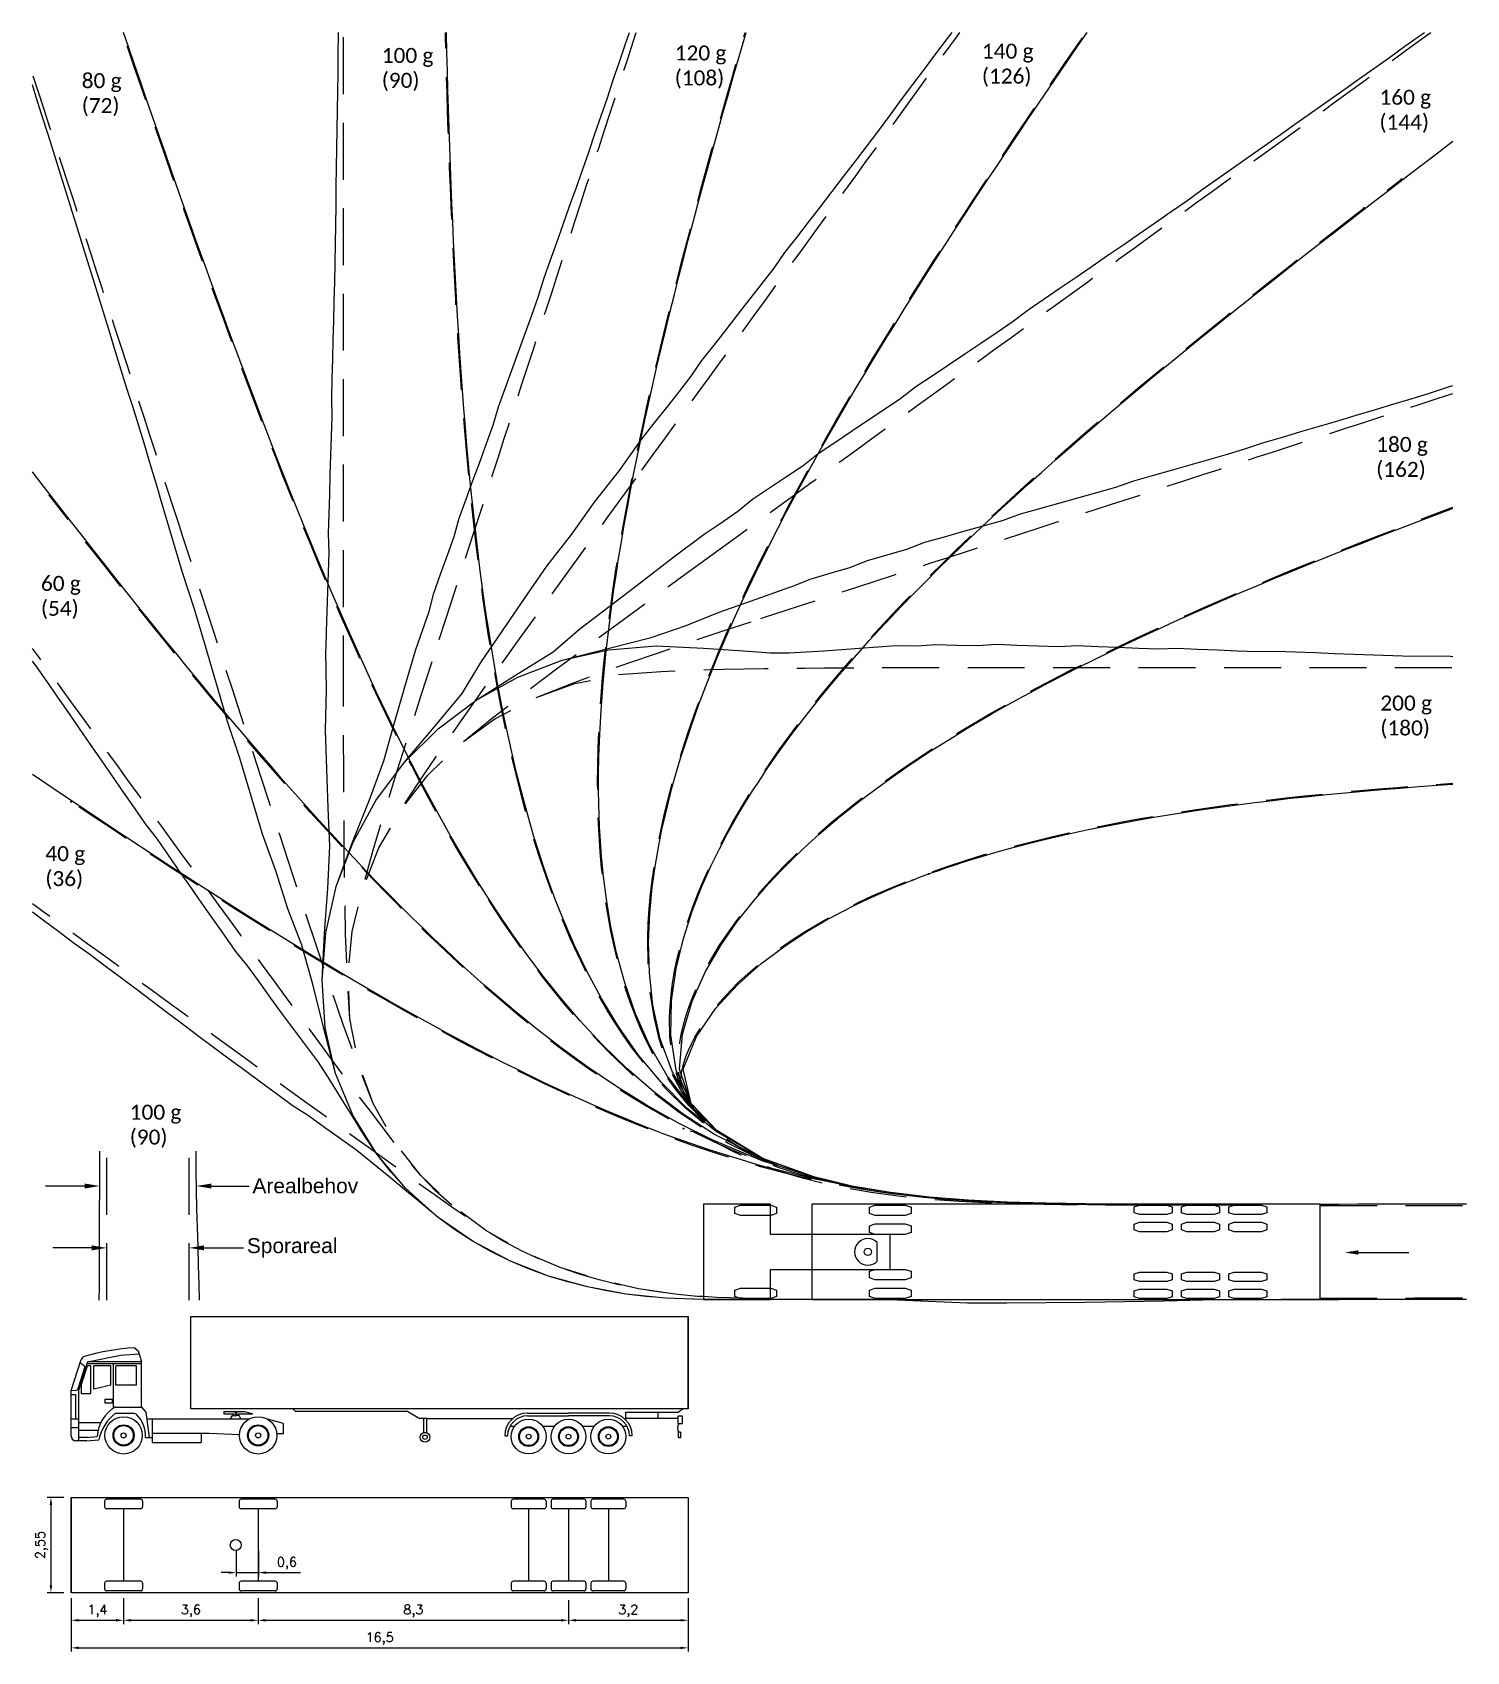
# Model space of a CAD drawing. Header units: millimetres. Extents: x -38.4 to 0, y -9.4 to 33.9.
import ezdxf
from ezdxf import colors
from ezdxf.entities.mleader import LeaderData, LeaderLine
from ezdxf.math import Vec2, Vec3

# ---------------------------------------------------------------- set-up
doc = ezdxf.new("R2010")
doc.units = ezdxf.units.MM
doc.linetypes.add('DASHEDX2', pattern=[1.5, 1, -0.5])
doc.layers.add('Tekst', color=4, linetype='Continuous')
doc.styles.add('BT standard', font='sanss___.ttf')
doc.styles.add('Legend', font='CALIBRI.TTF')
doc.styles.get("Standard").update_dxf_attribs({"font": 'romans'})
doc.dimstyles.new('ISO-25', dxfattribs={"dimtxt": 2.5, "dimasz": 2.5, "dimexe": 1.25, "dimexo": 0.625, "dimtad": 1, "dimtxsty": 'Standard', "dimcen": 2.5, "dimadec": 0, "dimazin": 0, "dimtfac": 1, "dimtmove": 0, "dimatfit": 3, "dimfxl": 1, "dimarcsym": 0})

# ---------------------------------------------------------------- blocks, each defined once
blk = doc.blocks.new('*U3592')
at = {"color": 1, "linetype": 'Continuous', "lineweight": 0, "ltscale": 1.524}
blk.add_lwpolyline([(0, 1.275), (-13.6, 1.275), (-13.6, -1.275), (0, -1.275), (0, 1.275), (0, 1.275)], close=True, dxfattribs=at)
at = {"color": 2, "linetype": 'Continuous', "ltscale": 1.524, "flags": 128}
for points in [[(-12.178, 1.043752), (-12.178, 1.202248), (-12.03576, 1.25), (-11.30424, 1.25), (-11.162, 1.202248), (-11.162, 1.043752), (-11.30424, 0.996), (-12.03576, 0.996)], [(-10.908, 1.043752), (-10.908, 1.202248), (-10.76576, 1.25), (-10.03424, 1.25), (-9.892, 1.202248), (-9.892, 1.043752), (-10.03424, 0.996), (-10.76576, 0.996)], [(-9.638, 1.043752), (-9.638, 1.202248), (-9.49576, 1.25), (-8.76424, 1.25), (-8.622, 1.202248), (-8.622, 1.043752), (-8.76424, 0.996), (-9.49576, 0.996)], [(-12.178, 0.586552), (-12.178, 0.745048), (-12.03576, 0.7928), (-11.30424, 0.7928), (-11.162, 0.745048), (-11.162, 0.586552), (-11.30424, 0.5388), (-12.03576, 0.5388)], [(-10.908, 0.586552), (-10.908, 0.745048), (-10.76576, 0.7928), (-10.03424, 0.7928), (-9.892, 0.745048), (-9.892, 0.586552), (-10.03424, 0.5388), (-10.76576, 0.5388)], [(-9.638, 0.586552), (-9.638, 0.745048), (-9.49576, 0.7928), (-8.76424, 0.7928), (-8.622, 0.745048), (-8.622, 0.586552), (-8.76424, 0.5388), (-9.49576, 0.5388)], [(-12.178, -0.745048), (-12.178, -0.586552), (-12.03576, -0.5388), (-11.30424, -0.5388), (-11.162, -0.586552), (-11.162, -0.745048), (-11.30424, -0.7928), (-12.03576, -0.7928)], [(-10.908, -0.745048), (-10.908, -0.586552), (-10.76576, -0.5388), (-10.03424, -0.5388), (-9.892, -0.586552), (-9.892, -0.745048), (-10.03424, -0.7928), (-10.76576, -0.7928)], [(-9.638, -0.745048), (-9.638, -0.586552), (-9.49576, -0.5388), (-8.76424, -0.5388), (-8.622, -0.586552), (-8.622, -0.745048), (-8.76424, -0.7928), (-9.49576, -0.7928)], [(-12.178, -1.202248), (-12.178, -1.043752), (-12.03576, -0.996), (-11.30424, -0.996), (-11.162, -1.043752), (-11.162, -1.202248), (-11.30424, -1.25), (-12.03576, -1.25)], [(-10.908, -1.202248), (-10.908, -1.043752), (-10.76576, -0.996), (-10.03424, -0.996), (-9.892, -1.043752), (-9.892, -1.202248), (-10.03424, -1.25), (-10.76576, -1.25)], [(-9.638, -1.202248), (-9.638, -1.043752), (-9.49576, -0.996), (-8.76424, -0.996), (-8.622, -1.043752), (-8.622, -1.202248), (-8.76424, -1.25), (-9.49576, -1.25)]]:
    blk.add_lwpolyline(points, close=True, dxfattribs=at)
at = {"color": 1, "lineweight": 0}
blk.add_circle((-1.5, 0), 0.1, dxfattribs=at)
blk = doc.blocks.new('*U3593')
at = {"color": 1, "linetype": 'Continuous', "ltscale": 1.524}
blk.add_line((-4.653, 0.253), (-4.653, -0.253), dxfattribs=at)
at = {"color": 2, "linetype": 'Continuous', "ltscale": 1.524, "flags": 128}
for points in [[(-5.559, 1.023), (-5.559, 1.197), (-5.402, 1.25), (-4.598, 1.25), (-4.441, 1.197), (-4.441, 1.023), (-4.598, 0.971), (-5.402, 0.971)], [(-5.559, 0.52), (-5.559, 0.695), (-5.402, 0.747), (-4.598, 0.747), (-4.441, 0.695), (-4.441, 0.52), (-4.598, 0.468), (-5.402, 0.468)], [(-5.559, -0.695), (-5.559, -0.52), (-5.402, -0.468), (-4.598, -0.468), (-4.441, -0.52), (-4.441, -0.695), (-4.598, -0.747), (-5.402, -0.747)], [(-5.559, -1.197), (-5.559, -1.023), (-5.402, -0.971), (-4.598, -0.971), (-4.441, -1.023), (-4.441, -1.197), (-4.598, -1.25), (-5.402, -1.25)]]:
    blk.add_lwpolyline(points, close=True, dxfattribs=at)
at = {"color": 1, "linetype": 'Continuous', "lineweight": 0, "ltscale": 1.524}
blk.add_lwpolyline([(0, 1.275), (-1.8, 1.275), (-1.8, 0.468), (-5, 0.468), (-5, -0.468), (-1.8, -0.468), (-1.8, -1.275), (0, -1.275), (0, 1.275), (0, 1.275)], close=True, dxfattribs=at)
at = {"color": 1, "linetype": 'Continuous', "ltscale": 1.524}
blk.add_arc((-4.4, 0), 0.357, 225, 135, dxfattribs=at)
blk = doc.blocks.new('*U3591')
at = {"color": 2, "linetype": 'Continuous', "ltscale": 1.524, "flags": 128}
for points in [[(-0.559, 1.023), (-0.559, 1.197), (-0.402, 1.25), (0.402, 1.25), (0.559, 1.197), (0.559, 1.023), (0.402, 0.971), (-0.402, 0.971)], [(-0.559, -1.197), (-0.559, -1.023), (-0.402, -0.971), (0.402, -0.971), (0.559, -1.023), (0.559, -1.197), (0.402, -1.25), (-0.402, -1.25)]]:
    blk.add_lwpolyline(points, close=True, dxfattribs=at)
at = {"rotation": 180}
for name, p in [('*U3593', (-1.4, 0)), ('*U3592', (1.5, 0))]:
    blk.add_blockref(name, p, dxfattribs=at)
blk = doc.blocks.new('*U3594')
at = {"color": 2, "lineweight": 0}
blk.add_circle((0, 0), 0.0127, dxfattribs=at)
blk = doc.blocks.new('*U3595')
at = {"color": 2, "lineweight": 0}
blk.add_circle((0, 0), 0.0127, dxfattribs=at)
blk = doc.blocks.new('*U3596')
at = {"color": 2, "lineweight": 0}
blk.add_circle((0, 0), 0.0127, dxfattribs=at)
blk = doc.blocks.new('*U3597')
at = {"color": 2, "lineweight": 0}
blk.add_circle((0, 0), 0.0127, dxfattribs=at)
blk = doc.blocks.new('*U3598')
at = {"color": 2, "lineweight": 0}
blk.add_circle((0, 0), 0.0127, dxfattribs=at)
blk = doc.blocks.new('*U3599')
at = {"color": 2, "lineweight": 0}
blk.add_circle((0, 0), 0.0127, dxfattribs=at)
blk = doc.blocks.new('*D3612')
at = {"color": 0, "lineweight": -2, "transparency": 16777216}
for p, q in [((5.882, 1.427), (5.882, 0.738)), ((14.184, 1.377), (14.184, 0.738)), ((6.082, 0.838), (13.984, 0.838))]:
    blk.add_line(p, q, dxfattribs=at)
at = {"color": 0, "transparency": 16777216}
for points in [[(6.082, 0.872), (6.082, 0.805), (5.882, 0.838)], [(13.984, 0.872), (13.984, 0.805), (14.184, 0.838)]]:
    blk.add_solid(points, dxfattribs=at)
at = {"layer": 'Defpoints', "color": 0, "transparency": 16777216}
for p in [(5.882, 1.627), (14.184, 1.577), (14.184, 0.838)]:
    blk.add_point(p, dxfattribs=at)
at = {"color": 0, "transparency": 16777216, "insert": (10.033, 1.087), "char_height": 0.25, "attachment_point": 5}
blk.add_mtext('8,3', dxfattribs=at)
blk = doc.blocks.new('*D3613')
at = {"color": 0, "lineweight": -2, "transparency": 16777216}
for p, q in [((0.882, 1.377), (0.882, 0)), ((17.382, 1.377), (17.382, 0)), ((1.082, 0.1), (17.182, 0.1))]:
    blk.add_line(p, q, dxfattribs=at)
at = {"color": 0, "transparency": 16777216}
for points in [[(1.082, 0.133), (1.082, 0.067), (0.882, 0.1)], [(17.182, 0.133), (17.182, 0.067), (17.382, 0.1)]]:
    blk.add_solid(points, dxfattribs=at)
at = {"layer": 'Defpoints', "color": 0, "transparency": 16777216}
for p in [(0.882, 1.577), (17.382, 1.577), (17.382, 0.1)]:
    blk.add_point(p, dxfattribs=at)
at = {"color": 0, "transparency": 16777216, "insert": (9.132, 0.349), "char_height": 0.25, "attachment_point": 5}
blk.add_mtext('16,5', dxfattribs=at)
blk = doc.blocks.new('*D3614')
at = {"color": 0, "lineweight": -2, "transparency": 16777216}
for p, q in [((0.882, 1.427), (0.882, 0.738)), ((2.282, 1.427), (2.282, 0.738)), ((1.082, 0.838), (2.082, 0.838))]:
    blk.add_line(p, q, dxfattribs=at)
at = {"color": 0, "transparency": 16777216}
for points in [[(1.082, 0.872), (1.082, 0.805), (0.882, 0.838)], [(2.082, 0.872), (2.082, 0.805), (2.282, 0.838)]]:
    blk.add_solid(points, dxfattribs=at)
at = {"layer": 'Defpoints', "color": 0, "transparency": 16777216}
for p in [(0.882, 1.627), (2.282, 1.627), (2.282, 0.838)]:
    blk.add_point(p, dxfattribs=at)
at = {"color": 0, "transparency": 16777216, "insert": (1.582, 1.087), "char_height": 0.25, "attachment_point": 5}
blk.add_mtext('1,4', dxfattribs=at)
blk = doc.blocks.new('*D3615')
at = {"color": 0, "lineweight": -2, "transparency": 16777216}
for p, q in [((0.682, 4.127), (0.238, 4.127)), ((0.338, 3.927), (0.338, 1.777)), ((0.682, 1.577), (0.238, 1.577))]:
    blk.add_line(p, q, dxfattribs=at)
at = {"color": 0, "transparency": 16777216}
for points in [[(0.305, 3.927), (0.371, 3.927), (0.338, 4.127)], [(0.305, 1.777), (0.371, 1.777), (0.338, 1.577)]]:
    blk.add_solid(points, dxfattribs=at)
at = {"layer": 'Defpoints', "color": 0, "transparency": 16777216}
for p in [(0.882, 4.127), (0.338, 1.577), (0.882, 1.577)]:
    blk.add_point(p, dxfattribs=at)
at = {"color": 0, "transparency": 16777216, "insert": (0.089, 2.852), "char_height": 0.25, "attachment_point": 5, "rotation": 90}
blk.add_mtext('2,55', dxfattribs=at)
blk = doc.blocks.new('*D3616')
at = {"color": 0, "lineweight": -2, "transparency": 16777216}
for p, q in [((2.282, 1.427), (2.282, 0.738)), ((5.882, 1.427), (5.882, 0.738)), ((2.482, 0.838), (5.682, 0.838))]:
    blk.add_line(p, q, dxfattribs=at)
at = {"color": 0, "transparency": 16777216}
for points in [[(2.482, 0.872), (2.482, 0.805), (2.282, 0.838)], [(5.682, 0.872), (5.682, 0.805), (5.882, 0.838)]]:
    blk.add_solid(points, dxfattribs=at)
at = {"layer": 'Defpoints', "color": 0, "transparency": 16777216}
for p in [(2.282, 1.627), (5.882, 1.627), (5.882, 0.838)]:
    blk.add_point(p, dxfattribs=at)
at = {"color": 0, "transparency": 16777216, "insert": (4.082, 1.087), "char_height": 0.25, "attachment_point": 5}
blk.add_mtext('3,6', dxfattribs=at)
blk = doc.blocks.new('*D3617')
at = {"color": 0, "lineweight": -2, "transparency": 16777216}
for p, q in [((5.289, 2.702), (5.289, 2.013)), ((5.889, 2.702), (5.889, 2.013)), ((5.089, 2.113), (4.889, 2.113)), ((5.289, 2.113), (5.889, 2.113)), ((6.089, 2.113), (7.013, 2.113))]:
    blk.add_line(p, q, dxfattribs=at)
at = {"color": 0, "transparency": 16777216}
for points in [[(5.089, 2.147), (5.089, 2.08), (5.289, 2.113)], [(6.089, 2.147), (6.089, 2.08), (5.889, 2.113)]]:
    blk.add_solid(points, dxfattribs=at)
at = {"layer": 'Defpoints', "color": 0, "transparency": 16777216}
for p in [(5.289, 2.902), (5.889, 2.902), (5.889, 2.113)]:
    blk.add_point(p, dxfattribs=at)
at = {"color": 0, "transparency": 16777216, "insert": (6.651, 2.362), "char_height": 0.25, "attachment_point": 5}
blk.add_mtext('0,6', dxfattribs=at)
blk = doc.blocks.new('*D3618')
at = {"color": 0, "lineweight": -2, "transparency": 16777216}
for p, q in [((14.184, 1.377), (14.184, 0.738)), ((17.382, 1.427), (17.382, 0.738)), ((14.384, 0.838), (17.182, 0.838))]:
    blk.add_line(p, q, dxfattribs=at)
at = {"color": 0, "transparency": 16777216}
for points in [[(14.384, 0.872), (14.384, 0.805), (14.184, 0.838)], [(17.182, 0.872), (17.182, 0.805), (17.382, 0.838)]]:
    blk.add_solid(points, dxfattribs=at)
at = {"layer": 'Defpoints', "color": 0, "transparency": 16777216}
for p in [(14.184, 1.577), (17.382, 1.627), (17.382, 0.838)]:
    blk.add_point(p, dxfattribs=at)
at = {"color": 0, "transparency": 16777216, "insert": (15.783, 1.087), "char_height": 0.25, "attachment_point": 5}
blk.add_mtext('3,2', dxfattribs=at)
blk = doc.blocks.new('*U3601')
at = {"color": 2, "lineweight": 0}
blk.add_circle((0, 0), 0.0127, dxfattribs=at)
blk = doc.blocks.new('*U3602')
at = {"color": 2, "lineweight": 0}
blk.add_circle((0, 0), 0.0127, dxfattribs=at)
blk = doc.blocks.new('*U3603')
at = {"color": 2, "lineweight": 0}
blk.add_circle((0, 0), 0.0127, dxfattribs=at)
blk = doc.blocks.new('*U3604')
at = {"color": 1, "lineweight": 0}
blk.add_circle((0, 0), 0.0127, dxfattribs=at)
blk = doc.blocks.new('*U3606')
at = {"color": 1, "linetype": 'Continuous', "lineweight": 0, "ltscale": 1.524}
blk.add_lwpolyline([(0, 1.275), (-13.6, 1.275), (-13.6, -1.275), (0, -1.275), (0, 1.275), (0, 1.275)], close=True, dxfattribs=at)
at = {"color": 2, "linetype": 'Continuous', "ltscale": 1.524, "flags": 128}
for points in [[(-12.178, 1.043752), (-12.178, 1.202248), (-12.03576, 1.25), (-11.30424, 1.25), (-11.162, 1.202248), (-11.162, 1.043752), (-11.30424, 0.996), (-12.03576, 0.996)], [(-10.908, 1.043752), (-10.908, 1.202248), (-10.76576, 1.25), (-10.03424, 1.25), (-9.892, 1.202248), (-9.892, 1.043752), (-10.03424, 0.996), (-10.76576, 0.996)], [(-9.638, 1.043752), (-9.638, 1.202248), (-9.49576, 1.25), (-8.76424, 1.25), (-8.622, 1.202248), (-8.622, 1.043752), (-8.76424, 0.996), (-9.49576, 0.996)], [(-12.178, 0.586552), (-12.178, 0.745048), (-12.03576, 0.7928), (-11.30424, 0.7928), (-11.162, 0.745048), (-11.162, 0.586552), (-11.30424, 0.5388), (-12.03576, 0.5388)], [(-10.908, 0.586552), (-10.908, 0.745048), (-10.76576, 0.7928), (-10.03424, 0.7928), (-9.892, 0.745048), (-9.892, 0.586552), (-10.03424, 0.5388), (-10.76576, 0.5388)], [(-9.638, 0.586552), (-9.638, 0.745048), (-9.49576, 0.7928), (-8.76424, 0.7928), (-8.622, 0.745048), (-8.622, 0.586552), (-8.76424, 0.5388), (-9.49576, 0.5388)], [(-12.178, -0.745048), (-12.178, -0.586552), (-12.03576, -0.5388), (-11.30424, -0.5388), (-11.162, -0.586552), (-11.162, -0.745048), (-11.30424, -0.7928), (-12.03576, -0.7928)], [(-10.908, -0.745048), (-10.908, -0.586552), (-10.76576, -0.5388), (-10.03424, -0.5388), (-9.892, -0.586552), (-9.892, -0.745048), (-10.03424, -0.7928), (-10.76576, -0.7928)], [(-9.638, -0.745048), (-9.638, -0.586552), (-9.49576, -0.5388), (-8.76424, -0.5388), (-8.622, -0.586552), (-8.622, -0.745048), (-8.76424, -0.7928), (-9.49576, -0.7928)], [(-12.178, -1.202248), (-12.178, -1.043752), (-12.03576, -0.996), (-11.30424, -0.996), (-11.162, -1.043752), (-11.162, -1.202248), (-11.30424, -1.25), (-12.03576, -1.25)], [(-10.908, -1.202248), (-10.908, -1.043752), (-10.76576, -0.996), (-10.03424, -0.996), (-9.892, -1.043752), (-9.892, -1.202248), (-10.03424, -1.25), (-10.76576, -1.25)], [(-9.638, -1.202248), (-9.638, -1.043752), (-9.49576, -0.996), (-8.76424, -0.996), (-8.622, -1.043752), (-8.622, -1.202248), (-8.76424, -1.25), (-9.49576, -1.25)]]:
    blk.add_lwpolyline(points, close=True, dxfattribs=at)
at = {"color": 1, "lineweight": 0}
blk.add_circle((-1.5, 0), 0.1, dxfattribs=at)
blk = doc.blocks.new('*U3607')
at = {"color": 1, "linetype": 'Continuous', "ltscale": 1.524}
blk.add_line((-4.653, 0.253), (-4.653, -0.253), dxfattribs=at)
at = {"color": 2, "linetype": 'Continuous', "ltscale": 1.524, "flags": 128}
for points in [[(-5.559, 1.023), (-5.559, 1.197), (-5.402, 1.25), (-4.598, 1.25), (-4.441, 1.197), (-4.441, 1.023), (-4.598, 0.971), (-5.402, 0.971)], [(-5.559, 0.52), (-5.559, 0.695), (-5.402, 0.747), (-4.598, 0.747), (-4.441, 0.695), (-4.441, 0.52), (-4.598, 0.468), (-5.402, 0.468)], [(-5.559, -0.695), (-5.559, -0.52), (-5.402, -0.468), (-4.598, -0.468), (-4.441, -0.52), (-4.441, -0.695), (-4.598, -0.747), (-5.402, -0.747)], [(-5.559, -1.197), (-5.559, -1.023), (-5.402, -0.971), (-4.598, -0.971), (-4.441, -1.023), (-4.441, -1.197), (-4.598, -1.25), (-5.402, -1.25)]]:
    blk.add_lwpolyline(points, close=True, dxfattribs=at)
at = {"color": 1, "linetype": 'Continuous', "lineweight": 0, "ltscale": 1.524}
blk.add_lwpolyline([(0, 1.275), (-1.8, 1.275), (-1.8, 0.468), (-5, 0.468), (-5, -0.468), (-1.8, -0.468), (-1.8, -1.275), (0, -1.275), (0, 1.275), (0, 1.275)], close=True, dxfattribs=at)
at = {"color": 1, "linetype": 'Continuous', "ltscale": 1.524}
blk.add_arc((-4.4, 0), 0.357, 225, 135, dxfattribs=at)
blk = doc.blocks.new('*U3605')
at = {"color": 2, "linetype": 'Continuous', "ltscale": 1.524, "flags": 128}
for points in [[(-0.559, 1.023), (-0.559, 1.197), (-0.402, 1.25), (0.402, 1.25), (0.559, 1.197), (0.559, 1.023), (0.402, 0.971), (-0.402, 0.971)], [(-0.559, -1.197), (-0.559, -1.023), (-0.402, -0.971), (0.402, -0.971), (0.559, -1.023), (0.559, -1.197), (0.402, -1.25), (-0.402, -1.25)]]:
    blk.add_lwpolyline(points, close=True, dxfattribs=at)
at = {"rotation": 180}
for name, p in [('*U3607', (-1.4, 0)), ('*U3606', (1.5, 0))]:
    blk.add_blockref(name, p, dxfattribs=at)
blk = doc.blocks.new('*U3608')
at = {"color": 2, "lineweight": 0}
blk.add_circle((0, 0), 0.0127, dxfattribs=at)
blk = doc.blocks.new('*U3609')
at = {"color": 2, "lineweight": 0}
blk.add_circle((0, 0), 0.0127, dxfattribs=at)
blk = doc.blocks.new('*U3610')
at = {"color": 2, "lineweight": 0}
blk.add_circle((0, 0), 0.0127, dxfattribs=at)
blk = doc.blocks.new('*U3611')
at = {"color": 1, "lineweight": 0}
blk.add_circle((0, 0), 0.0127, dxfattribs=at)
blk = doc.blocks.new('A$C2BF27E62')
at = {"color": 0}
for p, q in [((4.082, 8.969), (17.382, 8.969)), ((4.082, 6.496), (4.082, 8.969)), ((17.382, 6.496), (17.382, 8.969)), ((0.882, 6.983), (1.151, 7.816)), ((2.197, 7.925), (1.408, 7.757)), ((2.7, 7.956), (2.197, 7.925)), ((2.574, 8.13), (2.672, 8.047)), ((2.672, 8.047), (2.76, 7.757)), ((1.067, 7.042), (1.256, 7.628)), ((1.08, 6.993), (1.326, 7.757)), ((1.124, 7.735), (1.256, 7.628)), ((1.158, 7.151), (1.317, 7.643)), ((1.31, 7.708), (2.76, 7.708)), ((1.409, 7.643), (1.317, 7.643)), ((1.326, 7.757), (2.76, 7.757)), ((1.409, 6.897), (1.409, 7.643)), ((1.486, 7.023), (1.486, 7.643)), ((1.943, 7.643), (1.486, 7.643)), ((1.943, 7.127), (1.943, 7.643)), ((2.014, 6.515), (2.014, 7.708)), ((2.624, 7.643), (2.075, 7.643)), ((2.075, 7.127), (2.075, 7.643)), ((2.624, 7.127), (2.624, 7.643)), ((2.76, 6.544), (2.76, 7.757)), ((0.997, 6.987), (0.882, 6.978)), ((0.882, 5.763), (0.882, 6.983)), ((1.08, 5.643), (1.08, 6.993)), ((1.158, 6.897), (1.158, 7.151)), ((1.943, 7.127), (1.486, 7.023)), ((2.624, 7.127), (2.075, 7.127)), ((0.882, 6.881), (0.996, 6.881)), ((0.996, 6.881), (0.996, 6.22)), ((1.409, 6.897), (1.158, 6.897)), ((1.988, 6.743), (1.783, 6.743)), ((1.783, 6.655), (1.988, 6.655)), ((1.988, 6.655), (1.988, 6.743)), ((2.063, 6.544), (2.765, 6.544)), ((2.765, 6.544), (2.875, 6.407)), ((1.08, 6.22), (0.882, 6.22)), ((1.667, 6.117), (1.08, 6.117)), ((2.549, 6.369), (2.057, 6.369)), ((2.875, 6.407), (2.962, 5.731)), ((2.899, 6.226), (4.831, 6.226)), ((3.049, 6.226), (3.049, 5.599)), ((17.382, 6.496), (4.082, 6.496)), ((4.962, 6.425), (5.516, 6.425)), ((4.962, 6.425), (4.962, 6.359)), ((4.962, 6.359), (5.2, 6.359)), ((5.143, 6.226), (5.194, 6.315)), ((5.205, 6.321), (5.254, 6.321)), ((5.211, 6.321), (5.237, 6.342)), ((5.259, 6.425), (5.259, 6.384)), ((5.259, 6.384), (5.306, 6.384)), ((5.306, 6.425), (5.306, 6.384)), ((5.36, 6.321), (5.31, 6.321)), ((5.354, 6.321), (5.328, 6.342)), ((5.364, 6.359), (5.728, 6.359)), ((5.421, 6.226), (5.37, 6.315)), ((5.516, 6.425), (5.728, 6.372)), ((6.562, 6.105), (6.134, 6.216)), ((6.562, 5.83), (6.562, 6.105)), ((6.884, 6.425), (6.808, 6.496)), ((9.89, 6.425), (6.884, 6.425)), ((9.89, 6.425), (10.206, 6.236)), ((10.307, 6.236), (10.307, 5.866)), ((10.384, 6.236), (10.384, 5.866)), ((10.406, 6.236), (12.691, 6.236)), ((13.089, 6.383), (14.184, 6.383)), ((13.089, 6.307), (14.184, 6.307)), ((15.278, 6.383), (14.184, 6.383)), ((15.278, 6.307), (14.184, 6.307)), ((15.72, 6.194), (15.72, 6.403)), ((15.72, 6.403), (17.116, 6.403)), ((15.72, 6.243), (17.11, 6.243)), ((16.577, 6.403), (16.577, 6.243)), ((17.237, 6.298), (17.11, 6.298)), ((17.11, 6.298), (17.11, 6.1)), ((17.11, 6.1), (17.237, 6.1)), ((17.116, 6.403), (17.237, 6.496)), ((17.237, 6.1), (17.237, 6.298)), ((1.08, 5.99), (0.882, 5.99)), ((1.294, 5.643), (1.002, 5.643)), ((1.599, 5.913), (1.08, 5.913)), ((1.312, 5.724), (1.08, 5.724)), ((2.864, 5.731), (3.049, 5.731)), ((3.049, 5.844), (4.569, 5.844)), ((4.358, 5.844), (4.358, 5.599)), ((6.562, 5.83), (6.38, 5.823)), ((10.307, 5.866), (10.384, 5.866)), ((12.477, 5.771), (12.554, 5.771)), ((12.621, 6.031), (12.744, 6.031)), ((13.492, 6.031), (13.809, 6.031)), ((14.558, 6.031), (14.875, 6.031)), ((15.624, 6.031), (15.746, 6.031)), ((15.89, 5.771), (15.814, 5.771)), ((17.176, 5.868), (17.125, 5.868)), ((17.125, 5.717), (17.125, 5.868)), ((17.176, 5.717), (17.125, 5.717)), ((17.176, 5.868), (17.176, 5.717)), ((3.049, 5.599), (4.358, 5.599))]:
    blk.add_line(p, q, dxfattribs=at)
for p, q in [((17.382, 8.969), (17.382, 6.496)), ((1.783, 6.743), (1.783, 6.655)), ((4.831, 6.226), (5.653, 6.228)), ((10.406, 6.236), (10.206, 6.236)), ((1.272, 5.724), (1.579, 5.756)), ((1.294, 5.643), (1.623, 5.668)), ((4.569, 5.844), (5.384, 5.808)), ((0.882, 4.127), (0.882, 1.577)), ((0.882, 4.127), (0.882, 1.577)), ((1.774, 4.027), (1.774, 3.873)), ((2.74, 4.077), (1.824, 4.077)), ((2.79, 4.027), (2.79, 3.873)), ((5.374, 4.027), (5.374, 3.873)), ((6.34, 4.077), (5.424, 4.077)), ((6.39, 4.027), (6.39, 3.873)), ((12.652, 4.027), (12.652, 3.873)), ((13.534, 4.077), (12.702, 4.077)), ((13.584, 4.027), (13.584, 3.873)), ((13.717, 4.027), (13.717, 3.873)), ((14.6, 4.077), (13.767, 4.077)), ((14.65, 4.027), (14.65, 3.873)), ((14.783, 4.027), (14.783, 3.873)), ((15.666, 4.077), (14.833, 4.077)), ((15.716, 4.027), (15.716, 3.873)), ((17.382, 4.127), (17.382, 1.577)), ((2.74, 3.823), (1.824, 3.823)), ((2.282, 3.823), (2.282, 1.881)), ((6.34, 3.823), (5.424, 3.823)), ((5.882, 3.823), (5.882, 1.881)), ((13.534, 3.823), (12.702, 3.823)), ((13.118, 3.823), (13.118, 1.881)), ((14.6, 3.823), (13.767, 3.823)), ((14.184, 3.823), (14.184, 1.881)), ((15.666, 3.823), (14.833, 3.823)), ((15.25, 3.823), (15.25, 1.881)), ((1.774, 1.831), (1.774, 1.677)), ((2.74, 1.881), (1.824, 1.881)), ((2.79, 1.831), (2.79, 1.677)), ((5.374, 1.831), (5.374, 1.677)), ((6.34, 1.881), (5.424, 1.881)), ((6.39, 1.831), (6.39, 1.677)), ((12.652, 1.831), (12.652, 1.677)), ((13.534, 1.881), (12.702, 1.881)), ((13.584, 1.831), (13.584, 1.677)), ((13.717, 1.831), (13.717, 1.677)), ((14.6, 1.881), (13.767, 1.881)), ((14.65, 1.831), (14.65, 1.677)), ((14.783, 1.831), (14.783, 1.677)), ((15.666, 1.881), (14.833, 1.881)), ((15.716, 1.831), (15.716, 1.677)), ((2.74, 1.627), (1.824, 1.627)), ((6.34, 1.627), (5.424, 1.627)), ((13.534, 1.627), (12.702, 1.627)), ((14.6, 1.627), (13.767, 1.627)), ((15.666, 1.627), (14.833, 1.627))]:
    blk.add_line(p, q)
blk.add_lwpolyline([(0.882, 4.127), (17.382, 4.127), (17.382, 1.577), (0.882, 1.577)], close=True)
at = {"color": 0, "lineweight": 0}
for centre, radius in [((2.282, 5.785), 0.499), ((2.282, 5.785), 0.283), ((5.282, 6.359), 0.0147), ((5.882, 5.785), 0.499), ((5.882, 5.785), 0.283), ((13.118, 5.753), 0.466), ((14.184, 5.753), 0.466), ((15.25, 5.753), 0.466), ((2.282, 5.785), 0.26), ((2.282, 5.785), 0.068), ((5.882, 5.785), 0.26), ((5.882, 5.785), 0.068), ((10.346, 5.735), 0.131), ((10.346, 5.735), 0.06), ((13.118, 5.753), 0.265), ((13.118, 5.753), 0.243), ((13.118, 5.753), 0.0636), ((14.184, 5.753), 0.265), ((14.184, 5.753), 0.243), ((14.184, 5.753), 0.0636), ((15.25, 5.753), 0.265), ((15.25, 5.753), 0.243), ((15.25, 5.753), 0.0636)]:
    blk.add_circle(centre, radius, dxfattribs=at)
blk.add_circle((5.282, 2.852), 0.147)
at = {"color": 0}
for centre, radius, start, end in [((1.265, 7.78), 0.12, 106.2186, 162.1292), ((2.974, 1.904), 6.239, 93.6729, 106.2186), ((0.991, 7.067), 0.08, 274.2539, 342.1292), ((2.525, 5.718), 0.947, 119.2087, 177.6898), ((2.761, 5.448), 1.159, 127.4099, 169.0474), ((2.549, 6.249), 0.12, 45.9588, 90), ((2.099, 5.783), 0.768, 356.1216, 45.9588), ((5.205, 6.309), 0.0118, 90, 150), ((5.2, 6.311), 0.0472, 30, 90), ((5.282, 6.359), 0.0472, 210, 330), ((5.364, 6.311), 0.0472, 90, 150), ((5.36, 6.309), 0.0118, 30, 90), ((5.72, 6.365), 0.0105, 321.1448, 38.8552), ((13.089, 5.771), 0.612, 90, 180), ((13.089, 5.771), 0.536, 90, 180), ((15.278, 5.771), 0.612, 0, 90), ((15.278, 5.771), 0.536, 0, 90), ((17.411, 5.968), 0.309, 154.8192, 202.2933), ((1.002, 5.763), 0.12, 180, 270)]:
    blk.add_arc(centre, radius, start, end, dxfattribs=at)
for centre, start, end in [((1.824, 4.027), 90, 180), ((2.74, 4.027), 0, 90), ((5.424, 4.027), 90, 180), ((6.34, 4.027), 0, 90), ((12.702, 4.027), 90, 180), ((13.534, 4.027), 0, 90), ((13.767, 4.027), 90, 180), ((14.6, 4.027), 0, 90), ((14.833, 4.027), 90, 180), ((15.666, 4.027), 0, 90), ((1.824, 3.873), 180, 270), ((2.74, 3.873), 270, 0), ((5.424, 3.873), 180, 270), ((6.34, 3.873), 270, 0), ((12.702, 3.873), 180, 270), ((13.534, 3.873), 270, 0), ((13.767, 3.873), 180, 270), ((14.6, 3.873), 270, 0), ((14.833, 3.873), 180, 270), ((15.666, 3.873), 270, 0), ((1.824, 1.831), 90, 180), ((2.74, 1.831), 0, 90), ((5.424, 1.831), 90, 180), ((6.34, 1.831), 0, 90), ((12.702, 1.831), 90, 180), ((13.534, 1.831), 0, 90), ((13.767, 1.831), 90, 180), ((14.6, 1.831), 0, 90), ((14.833, 1.831), 90, 180), ((15.666, 1.831), 0, 90), ((1.824, 1.677), 180, 270), ((2.74, 1.677), 270, 0), ((5.424, 1.677), 180, 270), ((6.34, 1.677), 270, 0), ((12.702, 1.677), 180, 270), ((13.534, 1.677), 270, 0), ((13.767, 1.677), 180, 270), ((14.6, 1.677), 270, 0), ((14.833, 1.677), 180, 270), ((15.666, 1.677), 270, 0)]:
    blk.add_arc(centre, 0.05, start, end)
dim = blk.add_linear_dim(base=(0.338, 1.577), p1=(0.882, 4.127), p2=(0.882, 1.577), angle=270, dimstyle='ISO-25', override={"dimtxt": 0.25, "dimasz": 0.2, "dimexe": 0.1, "dimexo": 0.2, "dimgap": 0.1})
dim.commit()
dim.dimension.update_dxf_attribs({"geometry": '*D3615', "text_midpoint": (0.089, 2.852)})
for base, p1, p2, picture, middle in [((5.889, 2.113), (5.289, 2.902), (5.889, 2.902), '*D3617', (6.651, 2.362)), ((2.282, 0.838), (0.882, 1.627), (2.282, 1.627), '*D3614', (1.582, 1.087)), ((17.382, 0.1), (0.882, 1.577), (17.382, 1.577), '*D3613', (9.132, 0.349)), ((5.882, 0.838), (2.282, 1.627), (5.882, 1.627), '*D3616', (4.082, 1.087)), ((14.184, 0.838), (5.882, 1.627), (14.184, 1.577), '*D3612', (10.033, 1.087)), ((17.382, 0.838), (14.184, 1.577), (17.382, 1.627), '*D3618', (15.783, 1.087))]:
    dim = blk.add_linear_dim(base=base, p1=p1, p2=p2, dimstyle='ISO-25', override={"dimtxt": 0.25, "dimasz": 0.2, "dimexe": 0.1, "dimexo": 0.2, "dimgap": 0.1})
    dim.commit()
    dim.dimension.update_dxf_attribs({"geometry": picture, "text_midpoint": middle})
blk = doc.blocks.new('signatur')
at = {"color": 1, "linetype": 'Continuous', "ltscale": 1.524, "flags": 128}
for points in [[(875.573, 75.73), (875.575, 76.108), (875.577, 76.618), (875.579, 77.128), (875.58, 77.638), (875.582, 78.147), (875.583, 78.657), (875.584, 79.166), (875.585, 79.675), (875.585, 79.721)], [(878.256, 75.73), (878.244, 76.155), (878.23, 76.66), (878.215, 77.166), (878.2, 77.672), (878.186, 78.178), (878.171, 78.684), (878.164, 79.191), (878.162, 79.698), (878.162, 79.721)]]:
    blk.add_lwpolyline(points, dxfattribs=at)
at = {"color": 2, "linetype": 'DASHEDX2', "ltscale": 1.524, "flags": 128}
for points in [[(875.773, 75.73), (875.773, 75.732), (875.773, 76.241), (875.773, 76.751), (875.773, 77.26), (875.773, 77.766), (875.773, 78.275), (875.773, 78.784), (875.773, 79.293), (875.773, 79.721)], [(877.974, 75.73), (877.974, 75.732), (877.974, 76.241), (877.974, 76.751), (877.974, 77.26), (877.974, 77.766), (877.974, 78.275), (877.974, 78.784), (877.974, 79.293), (877.974, 79.721)]]:
    blk.add_lwpolyline(points, dxfattribs=at)
at = {"layer": 'Tekst', "insert": (876.387, 80.96), "char_height": 0.4, "attachment_point": 1, "style": 'Legend'}
blk.add_mtext_dynamic_manual_height_columns('100 g \\P(90)', width=2.42155, gutter_width=12.5, heights=[0], dxfattribs=at)
ml = blk.add_multileader_mtext('Standard')
ml.set_content('', color=256)
ml.set_leader_properties(lineweight=9)
ml.build(insert=Vec2(0, 0))
ml.multileader.update_dxf_attribs({"text_right_attachment_type": 6, "dogleg_length": 0.1, "arrow_head_size": 0.4})
ctx = ml.context
ctx.base_point, ctx.char_height, ctx.arrow_head_size, ctx.landing_gap_size, ctx.plane_origin = Vec3(874.047, 79.085), 0.6, 0.4, 0.09, Vec3(875.584, 78.785)
ctx.right_attachment, ctx.text_align_type = 6, 2
notes = []
notes.append((ctx, [(0, (1, 1, 0), (874.327, 78.785), (-1, 0), 0.1, [(0, [(875.584, 78.785)], 0, [])])]))
ctx.mtext.insert, ctx.mtext.alignment, ctx.mtext.flow_direction = Vec3(874.137, 79.385), 3, 5
ml = blk.add_multileader_mtext('Standard')
ml.set_content('Arealbehov', color=256, style='BT standard')
ml.set_leader_properties(lineweight=9)
ml.build(insert=Vec2(0, 0))
ml.multileader.update_dxf_attribs({"text_right_attachment_type": 6, "dogleg_length": 0.1, "arrow_head_size": 0.4})
ctx = ml.context
ctx.base_point, ctx.char_height, ctx.arrow_head_size, ctx.landing_gap_size, ctx.plane_origin = Vec3(879.581, 78.784), 0.4, 0.4, 0.09, Vec3(878.124, 78.784)
ctx.right_attachment = 6
notes.append((ctx, [(0, (1, 1, 0), (879.526, 78.784), (1, 0), 0.0548, [(0, [(878.169, 78.785)], 0, [])])]))
ctx.mtext.insert, ctx.mtext.flow_direction = Vec3(879.671, 78.991), 5
ml = blk.add_multileader_mtext('Standard')
ml.set_content('', color=256)
ml.set_leader_properties(lineweight=9)
ml.build(insert=Vec2(0, 0))
ml.multileader.update_dxf_attribs({"text_right_attachment_type": 6, "dogleg_length": 0.1, "arrow_head_size": 0.4})
ctx = ml.context
ctx.base_point, ctx.char_height, ctx.arrow_head_size, ctx.landing_gap_size, ctx.plane_origin = Vec3(874.237, 77.43), 0.6, 0.4, 0.09, Vec3(875.773, 77.13)
ctx.right_attachment, ctx.text_align_type = 6, 2
notes.append((ctx, [(0, (1, 1, 0), (874.517, 77.13), (-1, 0), 0.1, [(0, [(875.773, 77.13)], 0, [])])]))
ctx.mtext.insert, ctx.mtext.alignment, ctx.mtext.flow_direction = Vec3(874.327, 77.73), 3, 5
ml = blk.add_multileader_mtext('Standard')
ml.set_content('Sporareal', color=256, style='BT standard')
ml.set_leader_properties(lineweight=9)
ml.build(insert=Vec2(0, 0))
ml.multileader.update_dxf_attribs({"text_right_attachment_type": 6, "dogleg_length": 0.1, "arrow_head_size": 0.4})
ctx = ml.context
ctx.base_point, ctx.char_height, ctx.arrow_head_size, ctx.landing_gap_size, ctx.plane_origin = Vec3(879.431, 77.13), 0.4, 0.4, 0.09, Vec3(877.929, 77.13)
ctx.right_attachment = 6
notes.append((ctx, [(0, (1, 1, 0), (879.331, 77.13), (1, 0), 0.1, [(0, [(877.974, 77.13)], 0, [])])]))
ctx.mtext.insert, ctx.mtext.flow_direction = Vec3(879.521, 77.39), 5
for ctx, leaders in notes:
    for number, flags, end, landing, length, lines in leaders:
        leader = LeaderData()
        leader.index, (leader.has_last_leader_line, leader.has_dogleg_vector, leader.attachment_direction) = number, flags
        leader.last_leader_point, leader.dogleg_vector, leader.dogleg_length = Vec3(end), Vec3(landing), length
        for number, points, colour, breaks in lines:
            line = LeaderLine()
            line.index, line.vertices, line.color, line.breaks = number, Vec3.list(points), colors.encode_raw_color(colour), breaks
            leader.lines.append(line)
        ctx.leaders.append(leader)
blk = doc.blocks.new('SVT A')
at = {"color": 2, "linetype": 'DASHEDX2', "ltscale": 1.524, "flags": 128}
for points in [[(-26.418, 11.068), (-26.569, 11.312), (-26.818, 11.723), (-27.063, 12.138), (-27.303, 12.558), (-27.54, 12.982), (-27.773, 13.411), (-28.003, 13.842), (-28.229, 14.278), (-28.452, 14.716), (-28.672, 15.157), (-28.889, 15.602), (-29.102, 16.048), (-29.313, 16.497), (-29.522, 16.949), (-29.727, 17.402), (-29.93, 17.858), (-30.131, 18.315), (-30.33, 18.774), (-30.526, 19.234), (-30.72, 19.696), (-30.913, 20.159), (-31.104, 20.624), (-31.292, 21.09), (-31.48, 21.556), (-31.665, 22.024), (-31.849, 22.493), (-32.032, 22.963), (-32.213, 23.434), (-32.393, 23.905), (-32.572, 24.377), (-32.75, 24.85), (-32.926, 25.324), (-33.102, 25.798), (-33.276, 26.273), (-33.45, 26.748), (-33.622, 27.224), (-33.794, 27.7), (-33.965, 28.177), (-34.136, 28.654), (-34.305, 29.132), (-34.474, 29.61), (-34.643, 30.088), (-34.81, 30.567), (-34.977, 31.046), (-35.144, 31.525), (-35.31, 32.005), (-35.476, 32.484), (-35.641, 32.964), (-35.806, 33.445), (-35.956, 33.884)], [(-30.042, 16.226), (-30.043, 16.639), (-30.043, 17.154), (-30.043, 17.669), (-30.044, 18.182), (-30.044, 18.695), (-30.044, 19.207), (-30.044, 19.718), (-30.044, 20.23), (-30.044, 20.74), (-30.044, 21.251), (-30.044, 21.761), (-30.044, 22.27), (-30.044, 22.78), (-30.044, 23.287), (-30.044, 23.796), (-30.044, 24.306), (-30.044, 24.815), (-30.044, 25.324), (-30.044, 25.833), (-30.044, 26.341), (-30.044, 26.85), (-30.044, 27.359), (-30.044, 27.867), (-30.044, 28.376), (-30.044, 28.884), (-30.044, 29.392), (-30.044, 29.901), (-30.044, 30.409), (-30.044, 30.917), (-30.044, 31.425), (-30.044, 31.933), (-30.044, 32.442), (-30.044, 32.95), (-30.044, 33.458), (-30.044, 33.884)], [(-27.486, 17.642), (-27.327, 18.136), (-27.168, 18.627), (-27.009, 19.118), (-26.85, 19.607), (-26.691, 20.096), (-26.533, 20.584), (-26.375, 21.072), (-26.217, 21.559), (-26.059, 22.045), (-25.901, 22.531), (-25.743, 23.016), (-25.586, 23.502), (-25.428, 23.987), (-25.271, 24.471), (-25.114, 24.953), (-24.957, 25.438), (-24.799, 25.923), (-24.642, 26.407), (-24.484, 26.891), (-24.327, 27.375), (-24.17, 27.859), (-24.013, 28.343), (-23.856, 28.827), (-23.698, 29.311), (-23.541, 29.794), (-23.384, 30.278), (-23.227, 30.761), (-23.07, 31.245), (-22.913, 31.728), (-22.756, 32.212), (-22.599, 32.695), (-22.442, 33.178), (-22.285, 33.662), (-22.212, 33.884)], [(-22.388, 6.804), (-22.566, 7.061), (-22.785, 7.393), (-22.998, 7.738), (-23.206, 8.095), (-23.407, 8.463), (-23.601, 8.841), (-23.789, 9.23), (-23.97, 9.628), (-24.145, 10.034), (-24.313, 10.449), (-24.474, 10.871), (-24.628, 11.3), (-24.776, 11.736), (-24.917, 12.177), (-25.052, 12.624), (-25.181, 13.076), (-25.304, 13.533), (-25.421, 13.994), (-25.532, 14.459), (-25.638, 14.927), (-25.739, 15.398), (-25.835, 15.873), (-25.926, 16.35), (-26.012, 16.83), (-26.094, 17.312), (-26.172, 17.796), (-26.246, 18.283), (-26.316, 18.77), (-26.383, 19.26), (-26.445, 19.751), (-26.505, 20.243), (-26.561, 20.736), (-26.615, 21.231), (-26.665, 21.727), (-26.713, 22.223), (-26.758, 22.72), (-26.801, 23.219), (-26.842, 23.718), (-26.88, 24.217), (-26.917, 24.717), (-26.951, 25.218), (-26.983, 25.719), (-27.014, 26.221), (-27.043, 26.723), (-27.071, 27.226), (-27.097, 27.729), (-27.121, 28.232), (-27.144, 28.736), (-27.166, 29.24), (-27.187, 29.744), (-27.207, 30.249), (-27.225, 30.753), (-27.243, 31.258), (-27.259, 31.763), (-27.275, 32.269), (-27.29, 32.774), (-27.304, 33.28), (-27.317, 33.786), (-27.32, 33.884)], [(-21.965, 6.951), (-22.11, 7.266), (-22.247, 7.596), (-22.376, 7.94), (-22.498, 8.297), (-22.61, 8.666), (-22.714, 9.047), (-22.808, 9.439), (-22.894, 9.841), (-22.969, 10.252), (-23.036, 10.671), (-23.093, 11.099), (-23.14, 11.533), (-23.179, 11.973), (-23.208, 12.42), (-23.229, 12.871), (-23.242, 13.327), (-23.246, 13.788), (-23.242, 14.252), (-23.23, 14.719), (-23.211, 15.189), (-23.185, 15.662), (-23.153, 16.136), (-23.113, 16.613), (-23.068, 17.092), (-23.017, 17.572), (-22.96, 18.053), (-22.897, 18.535), (-22.83, 19.019), (-22.758, 19.503), (-22.681, 19.987), (-22.599, 20.473), (-22.514, 20.958), (-22.425, 21.444), (-22.332, 21.931), (-22.235, 22.417), (-22.136, 22.904), (-22.033, 23.391), (-21.927, 23.878), (-21.818, 24.365), (-21.706, 24.852), (-21.593, 25.339), (-21.476, 25.827), (-21.358, 26.314), (-21.237, 26.801), (-21.114, 27.287), (-20.99, 27.774), (-20.863, 28.261), (-20.735, 28.748), (-20.605, 29.234), (-20.474, 29.721), (-20.342, 30.207), (-20.208, 30.693), (-20.072, 31.179), (-19.936, 31.665), (-19.798, 32.151), (-19.66, 32.637), (-19.52, 33.122), (-19.379, 33.608), (-19.299, 33.884)], [(-22.061, 22.177), (-21.759, 22.592), (-21.458, 23.006), (-21.157, 23.42), (-20.857, 23.834), (-20.556, 24.248), (-20.256, 24.661), (-19.956, 25.074), (-19.657, 25.485), (-19.357, 25.898), (-19.057, 26.311), (-18.757, 26.724), (-18.457, 27.137), (-18.158, 27.55), (-17.858, 27.962), (-17.558, 28.374), (-17.259, 28.787), (-16.959, 29.199), (-16.66, 29.611), (-16.36, 30.024), (-16.061, 30.436), (-15.761, 30.848), (-15.462, 31.26), (-15.162, 31.672), (-14.863, 32.084), (-14.564, 32.496), (-14.264, 32.908), (-13.965, 33.32), (-13.665, 33.732), (-13.555, 33.884)], [(-21.892, 10.041), (-21.867, 10.438), (-21.829, 10.843), (-21.779, 11.254), (-21.717, 11.671), (-21.644, 12.093), (-21.559, 12.52), (-21.464, 12.95), (-21.358, 13.383), (-21.242, 13.818), (-21.116, 14.256), (-20.98, 14.695), (-20.836, 15.135), (-20.683, 15.577), (-20.522, 16.018), (-20.354, 16.461), (-20.178, 16.903), (-19.995, 17.345), (-19.805, 17.787), (-19.61, 18.229), (-19.408, 18.67), (-19.201, 19.11), (-18.988, 19.55), (-18.771, 19.989), (-18.549, 20.428), (-18.322, 20.865), (-18.092, 21.302), (-17.857, 21.738), (-17.619, 22.173), (-17.377, 22.607), (-17.132, 23.041), (-16.884, 23.473), (-16.633, 23.905), (-16.379, 24.335), (-16.123, 24.765), (-15.864, 25.194), (-15.603, 25.623), (-15.339, 26.051), (-15.074, 26.477), (-14.807, 26.904), (-14.538, 27.329), (-14.267, 27.754), (-13.994, 28.178), (-13.72, 28.602), (-13.445, 29.025), (-13.168, 29.448), (-12.89, 29.87), (-12.611, 30.291), (-12.331, 30.712), (-12.049, 31.133), (-11.767, 31.553), (-11.484, 31.973), (-11.199, 32.392), (-10.914, 32.811), (-10.628, 33.23), (-10.342, 33.648), (-10.179, 33.884)], [(-20.483, 19.694), (-20.064, 19.998), (-19.647, 20.302), (-19.229, 20.606), (-18.813, 20.909), (-18.397, 21.211), (-17.982, 21.513), (-17.567, 21.815), (-17.152, 22.116), (-16.738, 22.417), (-16.324, 22.718), (-15.911, 23.018), (-15.497, 23.319), (-15.084, 23.619), (-14.673, 23.917), (-14.26, 24.218), (-13.847, 24.518), (-13.434, 24.818), (-13.021, 25.118), (-12.609, 25.417), (-12.196, 25.717), (-11.784, 26.017), (-11.371, 26.316), (-10.959, 26.616), (-10.546, 26.916), (-10.134, 27.215), (-9.722, 27.515), (-9.31, 27.814), (-8.898, 28.114), (-8.486, 28.413), (-8.073, 28.712), (-7.661, 29.012), (-7.249, 29.311), (-6.837, 29.61), (-6.425, 29.91), (-6.013, 30.209), (-5.601, 30.509), (-5.189, 30.808), (-4.777, 31.107), (-4.365, 31.407), (-3.953, 31.706), (-3.541, 32.005), (-3.129, 32.304), (-2.717, 32.604), (-2.305, 32.903), (-1.893, 33.202), (-1.482, 33.502), (-1.07, 33.801), (-0.956, 33.884)], [(-34.342, 20.393), (-34.437, 20.684), (-34.594, 21.169), (-34.752, 21.654), (-34.909, 22.139), (-35.067, 22.624), (-35.224, 23.109), (-35.382, 23.593), (-35.539, 24.078), (-35.697, 24.562), (-35.854, 25.047), (-36.011, 25.531), (-36.169, 26.015), (-36.326, 26.5), (-36.484, 26.984), (-36.641, 27.468), (-36.798, 27.952), (-36.955, 28.436), (-37.113, 28.921), (-37.27, 29.405), (-37.427, 29.889), (-37.585, 30.373), (-37.742, 30.857), (-37.899, 31.341), (-38.057, 31.825), (-38.214, 32.309), (-38.368, 32.784)], [(-21.307, 7.838), (-21.281, 8.137), (-21.24, 8.448), (-21.186, 8.771), (-21.117, 9.105), (-21.033, 9.447), (-20.933, 9.797), (-20.82, 10.154), (-20.691, 10.517), (-20.548, 10.884), (-20.39, 11.256), (-20.219, 11.63), (-20.035, 12.006), (-19.838, 12.384), (-19.629, 12.763), (-19.407, 13.142), (-19.175, 13.521), (-18.932, 13.899), (-18.679, 14.276), (-18.417, 14.652), (-18.145, 15.026), (-17.865, 15.399), (-17.577, 15.77), (-17.281, 16.138), (-16.978, 16.505), (-16.669, 16.869), (-16.353, 17.232), (-16.032, 17.591), (-15.704, 17.949), (-15.372, 18.304), (-15.035, 18.657), (-14.693, 19.008), (-14.347, 19.357), (-13.997, 19.703), (-13.644, 20.048), (-13.286, 20.39), (-12.926, 20.731), (-12.562, 21.069), (-12.196, 21.406), (-11.826, 21.741), (-11.455, 22.074), (-11.08, 22.405), (-10.704, 22.735), (-10.326, 23.064), (-9.945, 23.39), (-9.563, 23.716), (-9.179, 24.04), (-8.793, 24.363), (-8.406, 24.685), (-8.017, 25.006), (-7.627, 25.325), (-7.236, 25.644), (-6.843, 25.961), (-6.45, 26.278), (-6.055, 26.593), (-5.659, 26.908), (-5.263, 27.222), (-4.865, 27.535), (-4.467, 27.847), (-4.068, 28.159), (-3.668, 28.47), (-3.268, 28.781), (-2.867, 29.09), (-2.465, 29.4), (-2.062, 29.708), (-1.74, 29.955)], [(-18.88, 18.205), (-18.78, 18.238), (-18.284, 18.401), (-17.789, 18.562), (-17.295, 18.724), (-16.803, 18.884), (-16.312, 19.044), (-15.822, 19.204), (-15.333, 19.363), (-14.844, 19.522), (-14.357, 19.681), (-13.869, 19.839), (-13.383, 19.997), (-12.896, 20.155), (-12.41, 20.313), (-11.924, 20.471), (-11.439, 20.629), (-10.954, 20.787), (-10.469, 20.944), (-9.987, 21.101), (-9.502, 21.259), (-9.017, 21.416), (-8.532, 21.574), (-8.048, 21.731), (-7.564, 21.888), (-7.079, 22.046), (-6.595, 22.203), (-6.111, 22.36), (-5.627, 22.518), (-5.143, 22.675), (-4.659, 22.832), (-4.176, 22.989), (-3.692, 23.146), (-3.208, 23.304), (-2.724, 23.461), (-2.241, 23.618), (-1.757, 23.775), (-1.273, 23.932), (-0.79, 24.089), (-0.368, 24.226)], [(-19.019, 0.011), (-20.055, 0.037), (-21.102, 0.121), (-22.155, 0.275), (-23.208, 0.512), (-24.249, 0.844), (-25.265, 1.281), (-26.239, 1.834), (-27.15, 2.507), (-27.973, 3.301), (-28.684, 4.212), (-29.254, 5.23), (-29.655, 6.336), (-29.872, 7.491), (-29.923, 8.664), (-29.81, 9.833), (-29.532, 10.975), (-29.098, 12.066), (-28.517, 13.082), (-27.894, 14.026), (-27.268, 14.939), (-26.643, 15.829), (-26.022, 16.702), (-25.404, 17.562), (-24.791, 18.412), (-24.18, 19.256), (-23.572, 20.095), (-22.966, 20.93), (-22.362, 21.762), (-22.061, 22.177)], [(-14.841, 2.75), (-15.263, 2.802), (-15.672, 2.86), (-16.068, 2.925), (-16.458, 2.999), (-16.85, 3.082), (-17.242, 3.176), (-17.635, 3.28), (-18.027, 3.395), (-18.419, 3.521), (-18.811, 3.658), (-19.202, 3.806), (-19.594, 3.966), (-19.985, 4.136), (-20.375, 4.318), (-20.765, 4.51), (-21.154, 4.713), (-21.542, 4.927), (-21.928, 5.15), (-22.314, 5.384), (-22.697, 5.626), (-23.079, 5.878), (-23.46, 6.139), (-23.838, 6.408), (-24.214, 6.685), (-24.588, 6.97), (-24.96, 7.262), (-25.329, 7.561), (-25.696, 7.866), (-26.061, 8.178), (-26.424, 8.495), (-26.784, 8.818), (-27.142, 9.147), (-27.497, 9.48), (-27.85, 9.818), (-28.201, 10.16), (-28.55, 10.506), (-28.896, 10.856), (-29.241, 11.21), (-29.583, 11.567), (-29.923, 11.928), (-30.262, 12.291), (-30.599, 12.657), (-30.933, 13.026), (-31.267, 13.398), (-31.598, 13.772), (-31.928, 14.148), (-32.257, 14.526), (-32.583, 14.906), (-32.909, 15.288), (-33.233, 15.672), (-33.556, 16.057), (-33.878, 16.444), (-34.199, 16.832), (-34.518, 17.222), (-34.837, 17.613), (-35.154, 18.005), (-35.47, 18.398), (-35.786, 18.792), (-36.101, 19.188), (-36.415, 19.584), (-36.728, 19.981), (-37.04, 20.379), (-37.352, 20.778), (-37.663, 21.177), (-37.911, 21.497)], [(-21.051, 6.825), (-21.045, 6.865), (-21.009, 7.072), (-20.96, 7.295), (-20.896, 7.531), (-20.816, 7.779), (-20.72, 8.04), (-20.607, 8.31), (-20.477, 8.588), (-20.33, 8.874), (-20.166, 9.166), (-19.984, 9.463), (-19.785, 9.763), (-19.569, 10.066), (-19.338, 10.369), (-19.091, 10.673), (-18.83, 10.977), (-18.554, 11.279), (-18.265, 11.579), (-17.963, 11.877), (-17.648, 12.172), (-17.323, 12.464), (-16.987, 12.752), (-16.641, 13.036), (-16.285, 13.317), (-15.921, 13.593), (-15.548, 13.865), (-15.168, 14.133), (-14.781, 14.396), (-14.387, 14.656), (-13.987, 14.911), (-13.581, 15.161), (-13.17, 15.408), (-12.754, 15.651), (-12.334, 15.89), (-11.909, 16.125), (-11.48, 16.357), (-11.048, 16.585), (-10.612, 16.81), (-10.173, 17.031), (-9.731, 17.249), (-9.287, 17.464), (-8.84, 17.677), (-8.39, 17.886), (-7.938, 18.093), (-7.485, 18.297), (-7.029, 18.499), (-6.572, 18.699), (-6.113, 18.896), (-5.652, 19.091), (-5.19, 19.285), (-4.727, 19.476), (-4.262, 19.666), (-3.796, 19.854), (-3.329, 20.04), (-2.861, 20.225), (-2.393, 20.408), (-1.923, 20.59), (-1.452, 20.77), (-0.981, 20.949), (-0.509, 21.127), (-0.368, 21.18)], [(-19.019, 0.011), (-20.055, 0.037), (-21.102, 0.121), (-22.155, 0.275), (-23.208, 0.512), (-24.249, 0.844), (-25.265, 1.281), (-26.239, 1.834), (-27.15, 2.507), (-27.973, 3.301), (-28.684, 4.212), (-29.254, 5.23), (-29.675, 6.298), (-30.052, 7.346), (-30.409, 8.378), (-30.752, 9.396), (-31.086, 10.403), (-31.415, 11.401), (-31.739, 12.392), (-32.061, 13.378), (-32.38, 14.359), (-32.699, 15.337), (-33.016, 16.313), (-33.333, 17.287), (-33.649, 18.259), (-33.964, 19.231), (-34.279, 20.199), (-34.342, 20.393)], [(-19.019, 0.011), (-20.055, 0.037), (-21.102, 0.121), (-22.155, 0.275), (-23.208, 0.512), (-24.249, 0.844), (-25.265, 1.281), (-26.239, 1.834), (-27.15, 2.507), (-27.973, 3.301), (-28.684, 4.212), (-29.254, 5.23), (-29.655, 6.336), (-29.872, 7.491), (-29.923, 8.664), (-29.81, 9.833), (-29.532, 10.975), (-29.098, 12.066), (-28.514, 13.085), (-27.792, 14.012), (-26.948, 14.828), (-26.061, 15.543), (-25.181, 16.224), (-24.31, 16.882), (-23.448, 17.523), (-22.593, 18.152), (-21.745, 18.773), (-20.903, 19.388), (-20.483, 19.694)], [(-19.019, 0.011), (-20.055, 0.037), (-21.102, 0.121), (-22.155, 0.275), (-23.208, 0.512), (-24.249, 0.844), (-25.265, 1.281), (-26.239, 1.834), (-27.15, 2.507), (-27.973, 3.301), (-28.684, 4.212), (-29.254, 5.23), (-29.655, 6.336), (-29.872, 7.491), (-29.923, 8.664), (-29.81, 9.833), (-29.532, 10.975), (-29.098, 12.066), (-28.514, 13.085), (-27.792, 14.012), (-26.948, 14.828), (-25.997, 15.518), (-24.959, 16.067), (-23.889, 16.487), (-22.84, 16.868), (-21.807, 17.228), (-20.787, 17.573), (-19.779, 17.909), (-18.88, 18.205)], [(-27.15, 2.507), (-27.574, 2.889), (-27.973, 3.301), (-28.345, 3.742), (-28.687, 4.182), (-29.024, 4.621), (-29.354, 5.057), (-29.68, 5.491), (-30.002, 5.923), (-30.32, 6.353), (-30.635, 6.781), (-30.948, 7.207), (-31.259, 7.631), (-31.568, 8.054), (-31.876, 8.475), (-32.183, 8.896), (-32.488, 9.315), (-32.793, 9.733), (-33.097, 10.151), (-33.4, 10.567), (-33.702, 10.984), (-34.005, 11.399), (-34.306, 11.814), (-34.608, 12.229), (-34.909, 12.643), (-35.21, 13.057), (-35.51, 13.471), (-35.811, 13.884), (-36.111, 14.297), (-36.411, 14.71), (-36.709, 15.121), (-37.009, 15.534), (-37.309, 15.947), (-37.609, 16.359), (-37.909, 16.772), (-38.208, 17.184), (-38.368, 17.404)], [(-19.019, 0.011), (-20.055, 0.037), (-21.102, 0.121), (-22.155, 0.275), (-23.208, 0.512), (-24.249, 0.844), (-25.265, 1.281), (-26.239, 1.834), (-27.15, 2.507), (-27.973, 3.301), (-28.684, 4.212), (-29.254, 5.23), (-29.655, 6.336), (-29.872, 7.491), (-29.923, 8.664), (-29.81, 9.833), (-29.545, 10.965), (-29.241, 12.046), (-28.927, 13.1), (-28.607, 14.133), (-28.287, 15.149), (-27.966, 16.153), (-27.646, 17.148), (-27.486, 17.642)], [(-20.205, 16.84), (-19.874, 16.848), (-19.327, 16.859), (-18.785, 16.868), (-18.247, 16.874), (-17.712, 16.879), (-17.181, 16.883), (-16.653, 16.886), (-16.127, 16.888), (-15.603, 16.89), (-15.082, 16.891), (-14.562, 16.892), (-14.043, 16.892), (-13.526, 16.893), (-13.01, 16.893), (-12.495, 16.894), (-11.981, 16.894), (-11.468, 16.894), (-10.955, 16.894), (-10.442, 16.894), (-9.931, 16.894), (-9.419, 16.894), (-8.908, 16.894), (-8.398, 16.895), (-7.887, 16.895), (-7.377, 16.895), (-6.87, 16.895), (-6.359, 16.895), (-5.85, 16.895), (-5.34, 16.895), (-4.83, 16.895), (-4.321, 16.895), (-3.811, 16.895), (-3.302, 16.895), (-2.793, 16.895), (-2.284, 16.895), (-1.775, 16.895), (-1.266, 16.895), (-0.757, 16.895), (-0.368, 16.895)], [(-19.019, 0.011), (-20.055, 0.037), (-21.102, 0.121), (-22.155, 0.275), (-23.208, 0.512), (-24.249, 0.844), (-25.265, 1.281), (-26.239, 1.834), (-27.15, 2.507), (-27.973, 3.301), (-28.684, 4.212), (-29.254, 5.23), (-29.655, 6.336), (-29.872, 7.491), (-29.923, 8.664), (-29.81, 9.833), (-29.532, 10.975), (-29.098, 12.066), (-28.514, 13.085), (-27.792, 14.012), (-26.948, 14.828), (-25.997, 15.518), (-24.959, 16.067), (-23.853, 16.464), (-22.703, 16.702), (-21.547, 16.791), (-20.426, 16.834), (-20.205, 16.84)], [(-19.019, 0.011), (-20.055, 0.037), (-21.102, 0.121), (-22.155, 0.275), (-23.208, 0.512), (-24.249, 0.844), (-25.265, 1.281), (-26.239, 1.834), (-27.15, 2.507), (-27.973, 3.301), (-28.684, 4.212), (-29.254, 5.23), (-29.655, 6.336), (-29.872, 7.491), (-29.948, 8.641), (-29.988, 9.757), (-30.012, 10.852), (-30.025, 11.929), (-30.033, 12.992), (-30.038, 14.044), (-30.041, 15.087), (-30.042, 16.123), (-30.042, 16.226)], [(-21.017, 5.829), (-21.018, 5.855), (-21.017, 5.907), (-21.012, 5.97), (-21.002, 6.048), (-20.986, 6.139), (-20.961, 6.246), (-20.925, 6.368), (-20.878, 6.506), (-20.816, 6.658), (-20.739, 6.824), (-20.646, 7.002), (-20.535, 7.192), (-20.405, 7.392), (-20.256, 7.599), (-20.088, 7.814), (-19.9, 8.033), (-19.693, 8.256), (-19.466, 8.481), (-19.221, 8.707), (-18.957, 8.931), (-18.677, 9.154), (-18.379, 9.375), (-18.066, 9.592), (-17.738, 9.804), (-17.395, 10.011), (-17.04, 10.213), (-16.672, 10.409), (-16.292, 10.598), (-15.902, 10.782), (-15.502, 10.958), (-15.093, 11.128), (-14.676, 11.291), (-14.25, 11.448), (-13.818, 11.597), (-13.38, 11.741), (-12.935, 11.878), (-12.485, 12.008), (-12.03, 12.133), (-11.57, 12.251), (-11.106, 12.364), (-10.639, 12.472), (-10.168, 12.574), (-9.694, 12.671), (-9.217, 12.763), (-8.737, 12.85), (-8.255, 12.933), (-7.771, 13.012), (-7.285, 13.087), (-6.797, 13.158), (-6.307, 13.225), (-5.816, 13.288), (-5.324, 13.348), (-4.83, 13.405), (-4.335, 13.459), (-3.839, 13.51), (-3.342, 13.558), (-2.844, 13.604), (-2.346, 13.647), (-1.846, 13.688), (-1.346, 13.727), (-0.846, 13.763), (-0.368, 13.796)], [(-8.438, 2.511), (-8.64, 2.512), (-9.144, 2.513), (-9.646, 2.516), (-10.145, 2.52), (-10.641, 2.526), (-11.133, 2.534), (-11.621, 2.545), (-12.103, 2.56), (-12.579, 2.579), (-13.049, 2.602), (-13.511, 2.631), (-13.964, 2.664), (-14.41, 2.704), (-14.856, 2.751), (-15.303, 2.806), (-15.751, 2.868), (-16.198, 2.939), (-16.646, 3.018), (-17.094, 3.106), (-17.542, 3.202), (-17.99, 3.306), (-18.438, 3.419), (-18.886, 3.54), (-19.334, 3.669), (-19.782, 3.805), (-20.23, 3.95), (-20.678, 4.102), (-21.125, 4.261), (-21.572, 4.427), (-22.019, 4.6), (-22.465, 4.779), (-22.91, 4.965), (-23.355, 5.156), (-23.799, 5.354), (-24.242, 5.556), (-24.685, 5.764), (-25.127, 5.977), (-25.567, 6.195), (-26.007, 6.417), (-26.446, 6.643), (-26.885, 6.874), (-27.322, 7.108), (-27.758, 7.346), (-28.193, 7.587), (-28.628, 7.832), (-29.061, 8.08), (-29.494, 8.33), (-29.926, 8.583), (-30.357, 8.839), (-30.787, 9.098), (-31.217, 9.358), (-31.645, 9.621), (-32.073, 9.886), (-32.501, 10.153), (-32.927, 10.422), (-33.353, 10.692), (-33.778, 10.964), (-34.203, 11.238), (-34.627, 11.513), (-35.05, 11.79), (-35.473, 12.067), (-35.896, 12.347), (-36.318, 12.627), (-36.739, 12.908), (-37.16, 13.19), (-37.328, 13.304)], [(-7.119, 2.511), (-8.134, 2.511), (-9.144, 2.513), (-10.145, 2.52), (-11.133, 2.534), (-12.103, 2.56), (-13.049, 2.602), (-13.964, 2.664), (-14.841, 2.75), (-15.672, 2.86), (-16.449, 2.997), (-17.162, 3.158), (-17.821, 3.346), (-18.476, 3.575), (-19.129, 3.853), (-19.779, 4.18), (-20.427, 4.56), (-21.07, 4.993), (-21.707, 5.479), (-22.335, 6.016), (-22.951, 6.6), (-23.553, 7.229), (-24.14, 7.899), (-24.71, 8.606), (-25.263, 9.345), (-25.798, 10.113), (-26.316, 10.907), (-26.418, 11.068)], [(-20.368, 0.056), (-20.577, 0.071), (-21.102, 0.121), (-21.628, 0.188), (-22.155, 0.275), (-22.682, 0.382), (-23.208, 0.512), (-23.731, 0.665), (-24.249, 0.844), (-24.761, 1.049), (-25.265, 1.281), (-25.759, 1.543), (-26.239, 1.834), (-26.7, 2.148), (-27.148, 2.461), (-27.591, 2.774), (-28.029, 3.085), (-28.464, 3.396), (-28.896, 3.705), (-29.325, 4.014), (-29.752, 4.322), (-30.177, 4.629), (-30.6, 4.935), (-31.022, 5.24), (-31.442, 5.545), (-31.861, 5.849), (-32.28, 6.152), (-32.697, 6.455), (-33.114, 6.758), (-33.531, 7.06), (-33.946, 7.362), (-34.362, 7.664), (-34.777, 7.965), (-35.192, 8.267), (-35.606, 8.568), (-36.02, 8.869), (-36.434, 9.169), (-36.848, 9.47), (-37.259, 9.769), (-37.673, 10.069), (-38.087, 10.37), (-38.368, 10.574)], [(-7.119, 2.511), (-8.134, 2.511), (-9.144, 2.513), (-10.145, 2.52), (-11.133, 2.534), (-12.103, 2.56), (-13.049, 2.602), (-13.964, 2.664), (-14.841, 2.75), (-15.672, 2.86), (-16.449, 2.997), (-17.162, 3.158), (-17.805, 3.341), (-18.375, 3.54), (-18.883, 3.756), (-19.329, 3.985), (-19.715, 4.221), (-20.042, 4.458), (-20.313, 4.692), (-20.557, 4.943), (-20.791, 5.232), (-21.016, 5.571), (-21.229, 5.969), (-21.426, 6.43), (-21.598, 6.958), (-21.738, 7.549), (-21.839, 8.2), (-21.896, 8.904), (-21.906, 9.652), (-21.892, 10.041)], [(-7.119, 2.511), (-8.134, 2.511), (-9.144, 2.513), (-10.145, 2.52), (-11.133, 2.534), (-12.103, 2.56), (-13.049, 2.602), (-13.964, 2.664), (-14.841, 2.75), (-15.672, 2.86), (-16.449, 2.997), (-17.162, 3.158), (-17.805, 3.341), (-18.375, 3.54), (-18.883, 3.756), (-19.329, 3.985), (-19.715, 4.221), (-20.042, 4.458), (-20.312, 4.691), (-20.53, 4.914), (-20.698, 5.12), (-20.836, 5.325), (-20.962, 5.558), (-21.078, 5.835), (-21.181, 6.168), (-21.261, 6.564), (-21.311, 7.027), (-21.32, 7.553), (-21.307, 7.838)], [(-7.119, 2.511), (-8.134, 2.511), (-9.144, 2.513), (-10.145, 2.52), (-11.133, 2.534), (-12.103, 2.56), (-13.049, 2.602), (-13.964, 2.664), (-14.841, 2.75), (-15.672, 2.86), (-16.449, 2.997), (-17.162, 3.158), (-17.805, 3.341), (-18.375, 3.54), (-18.883, 3.756), (-19.329, 3.985), (-19.719, 4.223), (-20.09, 4.495), (-20.454, 4.811), (-20.81, 5.179), (-21.159, 5.607), (-21.495, 6.097), (-21.814, 6.651), (-21.965, 6.951)], [(-7.119, 2.511), (-8.134, 2.511), (-9.144, 2.513), (-10.145, 2.52), (-11.133, 2.534), (-12.103, 2.56), (-13.049, 2.602), (-13.964, 2.664), (-14.841, 2.75), (-15.672, 2.86), (-16.449, 2.997), (-17.162, 3.158), (-17.805, 3.341), (-18.375, 3.54), (-18.894, 3.762), (-19.406, 4.025), (-19.913, 4.336), (-20.416, 4.701), (-20.913, 5.123), (-21.402, 5.604), (-21.88, 6.144), (-22.342, 6.741), (-22.388, 6.804)], [(-7.119, 2.511), (-8.134, 2.511), (-9.144, 2.513), (-10.145, 2.52), (-11.133, 2.534), (-12.103, 2.56), (-13.049, 2.602), (-13.964, 2.664), (-14.841, 2.75), (-15.672, 2.86), (-16.449, 2.997), (-17.162, 3.158), (-17.805, 3.341), (-18.375, 3.54), (-18.883, 3.756), (-19.329, 3.985), (-19.715, 4.221), (-20.042, 4.458), (-20.312, 4.691), (-20.53, 4.914), (-20.698, 5.12), (-20.823, 5.305), (-20.911, 5.463), (-20.97, 5.602), (-21.019, 5.757), (-21.058, 5.949), (-21.083, 6.192), (-21.082, 6.497), (-21.051, 6.825)], [(-7.119, 2.511), (-8.134, 2.511), (-9.144, 2.513), (-10.145, 2.52), (-11.133, 2.534), (-12.103, 2.56), (-13.049, 2.602), (-13.964, 2.664), (-14.841, 2.75), (-15.672, 2.86), (-16.449, 2.997), (-17.162, 3.158), (-17.805, 3.341), (-18.375, 3.54), (-18.883, 3.756), (-19.329, 3.985), (-19.715, 4.221), (-20.042, 4.458), (-20.312, 4.691), (-20.53, 4.914), (-20.698, 5.12), (-20.823, 5.305), (-20.911, 5.463), (-20.966, 5.591), (-20.996, 5.686), (-21.01, 5.748), (-21.016, 5.813), (-21.017, 5.829)], [(-5.849, 2.511), (-6.864, 2.51), (-7.874, 2.509), (-8.875, 2.508), (-9.864, 2.509), (-10.834, 2.517), (-11.781, 2.534), (-12.698, 2.563), (-13.579, 2.608), (-14.416, 2.67), (-15.203, 2.751), (-15.931, 2.849), (-16.593, 2.962), (-17.189, 3.086), (-17.73, 3.223), (-18.219, 3.369), (-18.655, 3.521), (-19.042, 3.675), (-19.382, 3.827), (-19.678, 3.972), (-19.934, 4.106), (-20.155, 4.225), (-20.345, 4.326), (-20.51, 4.406), (-20.656, 4.462), (-20.79, 4.497), (-20.926, 4.546), (-20.954, 4.56)], [(-7.119, 2.511), (-8.134, 2.511), (-9.144, 2.513), (-10.145, 2.52), (-11.133, 2.534), (-12.103, 2.56), (-13.049, 2.602), (-13.964, 2.664), (-14.841, 2.75)], [(-7.119, 2.511), (-8.134, 2.511), (-8.438, 2.511)], [(-3.919, 2.504), (-3.449, 2.504), (-2.936, 2.504), (-2.424, 2.504), (-1.912, 2.504), (-1.401, 2.504), (-0.891, 2.504), (-0.379, 2.504), (0, 2.504)], [(-3.919, 0.019), (-3.449, 0.019), (-2.936, 0.021), (-2.424, 0.024), (-1.912, 0.026), (-1.401, 0.028), (-0.891, 0.03), (-0.38, 0.032), (0, 0.033)]]:
    blk.add_lwpolyline(points, dxfattribs=at)
at = {"color": 1, "linetype": 'Continuous', "ltscale": 1.524, "flags": 128}
for points in [[(-31.918, 22.737), (-32.026, 23.018), (-32.207, 23.487), (-32.386, 23.957), (-32.564, 24.428), (-32.742, 24.9), (-32.918, 25.374), (-33.093, 25.847), (-33.268, 26.322), (-33.441, 26.798), (-33.614, 27.274), (-33.786, 27.75), (-33.957, 28.227), (-34.127, 28.705), (-34.297, 29.183), (-34.466, 29.662), (-34.634, 30.141), (-34.802, 30.62), (-34.97, 31.099), (-35.136, 31.579), (-35.303, 32.059), (-35.468, 32.54), (-35.634, 33.021), (-35.799, 33.501), (-35.929, 33.884)], [(-30.511, 17.434), (-30.498, 17.86), (-30.481, 18.39), (-30.464, 18.918), (-30.447, 19.445), (-30.431, 19.97), (-30.449, 20.481), (-30.431, 21.004), (-30.414, 21.526), (-30.398, 22.047), (-30.381, 22.567), (-30.366, 23.085), (-30.35, 23.603), (-30.361, 24.112), (-30.346, 24.629), (-30.331, 25.144), (-30.318, 25.659), (-30.304, 26.173), (-30.292, 26.686), (-30.28, 27.199), (-30.268, 27.711), (-30.257, 28.223), (-30.247, 28.734), (-30.237, 29.246), (-30.242, 29.754), (-30.233, 30.265), (-30.224, 30.775), (-30.215, 31.285), (-30.207, 31.795), (-30.199, 32.305), (-30.192, 32.814), (-30.185, 33.324), (-30.179, 33.833), (-30.178, 33.884)], [(-27.628, 18.886), (-27.446, 19.393), (-27.263, 19.898), (-27.081, 20.4), (-26.948, 20.893), (-26.765, 21.393), (-26.583, 21.892), (-26.401, 22.389), (-26.221, 22.884), (-26.041, 23.377), (-25.899, 23.868), (-25.719, 24.36), (-25.541, 24.85), (-25.363, 25.34), (-25.186, 25.828), (-25.01, 26.316), (-24.836, 26.803), (-24.688, 27.291), (-24.513, 27.777), (-24.34, 28.262), (-24.168, 28.747), (-23.996, 29.231), (-23.825, 29.715), (-23.655, 30.199), (-23.486, 30.683), (-23.318, 31.166), (-23.15, 31.649), (-22.983, 32.132), (-22.83, 32.617), (-22.663, 33.1), (-22.497, 33.582), (-22.394, 33.884)], [(-26.208, 18.193), (-26.261, 18.555), (-26.324, 19.015), (-26.386, 19.478), (-26.444, 19.946), (-26.5, 20.418), (-26.554, 20.895), (-26.605, 21.374), (-26.653, 21.857), (-26.699, 22.342), (-26.743, 22.83), (-26.785, 23.32), (-26.824, 23.812), (-26.862, 24.306), (-26.897, 24.801), (-26.931, 25.298), (-26.963, 25.796), (-26.994, 26.295), (-27.022, 26.795), (-27.049, 27.296), (-27.075, 27.798), (-27.099, 28.3), (-27.122, 28.803), (-27.144, 29.307), (-27.165, 29.811), (-27.184, 30.315), (-27.203, 30.82), (-27.22, 31.325), (-27.237, 31.831), (-27.252, 32.337), (-27.267, 32.843), (-27.281, 33.349), (-27.294, 33.855), (-27.295, 33.884)], [(-22.878, 18.492), (-22.818, 18.923), (-22.754, 19.361), (-22.685, 19.806), (-22.611, 20.256), (-22.533, 20.71), (-22.45, 21.169), (-22.364, 21.631), (-22.274, 22.097), (-22.18, 22.566), (-22.082, 23.038), (-21.981, 23.511), (-21.877, 23.987), (-21.77, 24.464), (-21.66, 24.943), (-21.547, 25.423), (-21.432, 25.904), (-21.314, 26.386), (-21.194, 26.869), (-21.072, 27.352), (-20.948, 27.836), (-20.822, 28.321), (-20.694, 28.806), (-20.564, 29.291), (-20.433, 29.776), (-20.301, 30.262), (-20.167, 30.748), (-20.031, 31.233), (-19.895, 31.719), (-19.757, 32.205), (-19.618, 32.691), (-19.478, 33.177), (-19.337, 33.663), (-19.273, 33.884)], [(-21.724, 23.435), (-21.395, 23.852), (-21.068, 24.268), (-20.743, 24.683), (-20.455, 25.106), (-20.13, 25.519), (-19.807, 25.931), (-19.485, 26.342), (-19.165, 26.753), (-18.845, 27.163), (-18.528, 27.573), (-18.235, 27.992), (-17.918, 28.401), (-17.602, 28.81), (-17.287, 29.218), (-16.973, 29.627), (-16.66, 30.035), (-16.348, 30.443), (-16.037, 30.852), (-15.727, 31.26), (-15.417, 31.668), (-15.121, 32.084), (-14.812, 32.492), (-14.503, 32.9), (-14.195, 33.309), (-13.888, 33.717), (-13.763, 33.884)], [(-19.946, 20.768), (-19.493, 21.074), (-19.1, 21.397), (-18.648, 21.7), (-18.197, 22.001), (-17.749, 22.301), (-17.349, 22.62), (-16.903, 22.917), (-16.458, 23.213), (-16.015, 23.507), (-15.575, 23.801), (-15.136, 24.095), (-14.731, 24.408), (-14.294, 24.7), (-13.859, 24.991), (-13.425, 25.283), (-12.993, 25.574), (-12.562, 25.865), (-12.132, 26.156), (-11.725, 26.464), (-11.297, 26.755), (-10.869, 27.046), (-10.443, 27.337), (-10.018, 27.628), (-9.594, 27.92), (-9.171, 28.211), (-8.749, 28.503), (-8.327, 28.796), (-7.906, 29.088), (-7.486, 29.381), (-7.076, 29.685), (-6.657, 29.977), (-6.237, 30.27), (-5.819, 30.564), (-5.4, 30.857), (-4.983, 31.151), (-4.565, 31.445), (-4.148, 31.74), (-3.731, 32.034), (-3.315, 32.329), (-2.899, 32.624), (-2.483, 32.92), (-2.067, 33.215), (-1.652, 33.511), (-1.237, 33.807), (-1.129, 33.884)], [(-17.98, 21.457), (-17.756, 21.872), (-17.527, 22.288), (-17.293, 22.706), (-17.055, 23.126), (-16.813, 23.546), (-16.567, 23.968), (-16.318, 24.39), (-16.065, 24.812), (-15.81, 25.235), (-15.552, 25.658), (-15.291, 26.081), (-15.027, 26.505), (-14.762, 26.928), (-14.494, 27.351), (-14.224, 27.774), (-13.953, 28.197), (-13.68, 28.619), (-13.405, 29.041), (-13.128, 29.463), (-12.85, 29.885), (-12.571, 30.306), (-12.291, 30.727), (-12.009, 31.148), (-11.727, 31.568), (-11.443, 31.988), (-11.159, 32.408), (-10.873, 32.827), (-10.587, 33.246), (-10.3, 33.665), (-10.149, 33.884)], [(-34.997, 21.613), (-35.086, 21.909), (-35.234, 22.401), (-35.382, 22.892), (-35.531, 23.383), (-35.68, 23.873), (-35.842, 24.356), (-35.991, 24.846), (-36.141, 25.336), (-36.291, 25.824), (-36.441, 26.313), (-36.591, 26.801), (-36.742, 27.289), (-36.893, 27.777), (-37.044, 28.264), (-37.196, 28.751), (-37.348, 29.238), (-37.5, 29.725), (-37.653, 30.211), (-37.806, 30.697), (-37.959, 31.183), (-38.112, 31.669), (-38.265, 32.155), (-38.368, 32.481)], [(-15.98, 17.612), (-15.696, 17.921), (-15.405, 18.233), (-15.104, 18.549), (-14.796, 18.868), (-14.48, 19.188), (-14.157, 19.511), (-13.828, 19.834), (-13.492, 20.159), (-13.151, 20.484), (-12.804, 20.81), (-12.453, 21.136), (-12.097, 21.461), (-11.737, 21.787), (-11.374, 22.112), (-11.007, 22.437), (-10.636, 22.761), (-10.263, 23.085), (-9.887, 23.408), (-9.508, 23.73), (-9.127, 24.051), (-8.744, 24.372), (-8.359, 24.692), (-7.971, 25.011), (-7.583, 25.329), (-7.192, 25.647), (-6.801, 25.963), (-6.407, 26.279), (-6.013, 26.595), (-5.617, 26.909), (-5.221, 27.223), (-4.823, 27.536), (-4.425, 27.849), (-4.025, 28.161), (-3.625, 28.472), (-3.224, 28.783), (-2.822, 29.093), (-2.42, 29.403), (-2.017, 29.712), (-1.614, 30.02), (-1.21, 30.329), (-0.806, 30.638), (-0.402, 30.946), (-0.368, 30.973)], [(-18.128, 19.036), (-18.021, 19.068), (-17.56, 19.258), (-17.027, 19.415), (-16.496, 19.569), (-16.027, 19.758), (-15.497, 19.91), (-14.971, 20.06), (-14.496, 20.245), (-13.971, 20.392), (-13.449, 20.538), (-12.93, 20.684), (-12.413, 20.828), (-11.934, 21.007), (-11.42, 21.149), (-10.908, 21.292), (-10.398, 21.434), (-9.891, 21.577), (-9.385, 21.72), (-8.904, 21.891), (-8.4, 22.033), (-7.898, 22.175), (-7.397, 22.318), (-6.898, 22.461), (-6.4, 22.605), (-5.904, 22.749), (-5.422, 22.915), (-4.926, 23.059), (-4.432, 23.204), (-3.938, 23.349), (-3.445, 23.495), (-2.953, 23.641), (-2.462, 23.788), (-1.971, 23.935), (-1.481, 24.083), (-0.992, 24.231), (-0.509, 24.393), (-0.368, 24.436)], [(-3.919, -0.014), (-4.965, -0.016), (-6.012, -0.023), (-7.058, -0.035), (-8.104, -0.054), (-9.151, -0.072), (-10.2, -0.095), (-11.249, -0.104), (-12.299, -0.109), (-13.35, -0.109), (-14.393, -0.069), (-15.431, -0.026), (-16.473, -0.014), (-17.519, -0.014), (-18.969, -0.014), (-20.419, -0.014), (-20.419, -0.014), (-21.443, 0.021), (-22.479, 0.129), (-23.52, 0.323), (-24.559, 0.615), (-25.582, 1.016), (-26.575, 1.536), (-27.516, 2.183), (-28.383, 2.961), (-29.148, 3.869), (-29.783, 4.898), (-30.256, 6.036), (-30.539, 7.258), (-30.619, 8.526), (-30.518, 9.794), (-30.239, 11.035), (-29.789, 12.225), (-29.176, 13.34), (-28.415, 14.358), (-27.623, 15.302), (-26.869, 16.202), (-26.375, 17.024), (-25.793, 17.879), (-25.203, 18.739), (-24.605, 19.602), (-23.937, 20.464), (-23.331, 21.32), (-22.666, 22.168), (-22.054, 23.017), (-21.724, 23.435)], [(-3.919, 2.536), (-4.965, 2.536), (-6.012, 2.536), (-7.058, 2.536), (-8.104, 2.536), (-9.15, 2.538), (-10.196, 2.545), (-11.242, 2.561), (-12.288, 2.592), (-13.333, 2.644), (-14.375, 2.726), (-15.414, 2.848), (-16.445, 3.022), (-17.462, 3.265), (-17.462, 3.265), (-18.828, 3.746), (-20.118, 4.401), (-20.118, 4.401), (-20.96, 4.946), (-21.742, 5.54), (-22.462, 6.166), (-23.122, 6.809), (-23.72, 7.451), (-24.261, 8.084), (-24.74, 8.685), (-25.158, 9.243), (-25.515, 9.744), (-25.837, 10.215), (-26.149, 10.691), (-26.459, 11.182), (-26.81, 11.758), (-27.179, 12.39), (-27.568, 13.085), (-27.964, 13.823), (-28.366, 14.6), (-28.768, 15.41), (-29.169, 16.247), (-29.566, 17.107), (-29.959, 17.984), (-30.346, 18.876), (-30.729, 19.781), (-31.106, 20.696), (-31.478, 21.62), (-31.845, 22.551), (-31.918, 22.737)], [(-26.018, 8.174), (-26.288, 8.409), (-26.546, 8.638), (-26.805, 8.871), (-27.063, 9.108), (-27.338, 9.365), (-27.619, 9.63), (-27.908, 9.908), (-28.207, 10.2), (-28.508, 10.499), (-28.813, 10.808), (-29.123, 11.124), (-29.435, 11.448), (-29.75, 11.78), (-30.066, 12.117), (-30.384, 12.461), (-30.703, 12.81), (-31.024, 13.164), (-31.344, 13.522), (-31.664, 13.884), (-31.984, 14.25), (-32.304, 14.62), (-32.624, 14.992), (-32.944, 15.368), (-33.263, 15.746), (-33.582, 16.127), (-33.9, 16.51), (-34.218, 16.895), (-34.535, 17.282), (-34.851, 17.67), (-35.167, 18.061), (-35.482, 18.452), (-35.797, 18.846), (-36.11, 19.24), (-36.424, 19.636), (-36.736, 20.032), (-37.049, 20.43), (-37.36, 20.829), (-37.671, 21.228), (-37.981, 21.629), (-38.292, 22.029), (-38.368, 22.128)], [(-3.919, -0.014), (-4.965, -0.016), (-6.012, -0.023), (-7.058, -0.035), (-8.104, -0.054), (-9.151, -0.072), (-10.2, -0.095), (-11.249, -0.104), (-12.299, -0.109), (-13.35, -0.109), (-14.393, -0.069), (-15.427, -0.014), (-16.473, -0.014), (-17.519, -0.014), (-18.969, -0.014), (-20.419, -0.014), (-20.419, -0.014), (-21.443, 0.021), (-22.479, 0.129), (-23.52, 0.323), (-24.559, 0.615), (-25.582, 1.016), (-26.575, 1.536), (-27.516, 2.183), (-28.383, 2.961), (-29.148, 3.869), (-29.783, 4.898), (-30.256, 6.036), (-30.574, 7.235), (-30.86, 8.389), (-31.162, 9.469), (-31.533, 10.437), (-31.858, 11.455), (-32.208, 12.436), (-32.516, 13.454), (-32.82, 14.467), (-33.149, 15.452), (-33.445, 16.459), (-33.74, 17.461), (-34.034, 18.458), (-34.35, 19.437), (-34.643, 20.428), (-34.938, 21.416), (-34.997, 21.613)], [(-3.919, 2.536), (-4.965, 2.536), (-6.012, 2.536), (-7.058, 2.536), (-8.104, 2.536), (-9.15, 2.538), (-10.196, 2.545), (-11.242, 2.561), (-12.288, 2.592), (-13.333, 2.644), (-14.375, 2.726), (-15.414, 2.848), (-16.445, 3.022), (-17.462, 3.265), (-17.462, 3.265), (-18.824, 3.756), (-20.059, 4.504), (-20.059, 4.504), (-20.753, 5.223), (-21.248, 6.067), (-21.573, 6.961), (-21.767, 7.858), (-21.861, 8.728), (-21.882, 9.557), (-21.85, 10.322), (-21.784, 11.013), (-21.7, 11.621), (-21.611, 12.134), (-21.526, 12.556), (-21.444, 12.923), (-21.372, 13.224), (-21.306, 13.481), (-21.249, 13.697), (-21.195, 13.89), (-21.115, 14.169), (-21.026, 14.465), (-20.9, 14.864), (-20.739, 15.341), (-20.544, 15.889), (-20.307, 16.511), (-20.036, 17.182), (-19.729, 17.899), (-19.389, 18.65), (-19.019, 19.431), (-18.622, 20.23), (-18.2, 21.045), (-17.98, 21.457)], [(-14.388, 14.625), (-14.329, 14.663), (-14.028, 14.855), (-13.713, 15.051), (-13.384, 15.252), (-13.043, 15.454), (-12.688, 15.66), (-12.325, 15.867), (-11.951, 16.074), (-11.568, 16.282), (-11.176, 16.489), (-10.777, 16.697), (-10.371, 16.904), (-9.957, 17.11), (-9.538, 17.315), (-9.114, 17.519), (-8.684, 17.722), (-8.25, 17.923), (-7.811, 18.123), (-7.369, 18.321), (-6.923, 18.518), (-6.475, 18.713), (-6.023, 18.907), (-5.568, 19.099), (-5.112, 19.29), (-4.653, 19.479), (-4.192, 19.667), (-3.729, 19.854), (-3.264, 20.039), (-2.798, 20.222), (-2.331, 20.405), (-1.862, 20.586), (-1.393, 20.766), (-0.922, 20.945), (-0.45, 21.123), (-0.368, 21.154)], [(-3.919, -0.014), (-4.965, -0.016), (-6.012, -0.023), (-7.058, -0.035), (-8.104, -0.054), (-9.151, -0.072), (-10.2, -0.095), (-11.249, -0.104), (-12.299, -0.109), (-13.35, -0.109), (-14.393, -0.069), (-15.431, -0.026), (-16.473, -0.014), (-17.519, -0.014), (-18.969, -0.014), (-20.419, -0.014), (-20.419, -0.014), (-21.443, 0.021), (-22.479, 0.129), (-23.52, 0.323), (-24.559, 0.615), (-25.582, 1.016), (-26.575, 1.536), (-27.516, 2.183), (-28.383, 2.961), (-29.148, 3.869), (-29.783, 4.898), (-30.256, 6.036), (-30.539, 7.258), (-30.619, 8.526), (-30.518, 9.794), (-30.239, 11.035), (-29.789, 12.225), (-29.176, 13.34), (-28.413, 14.357), (-27.514, 15.257), (-26.497, 16.022), (-25.442, 16.685), (-24.434, 17.313), (-23.725, 17.925), (-22.904, 18.553), (-22.076, 19.188), (-21.242, 19.824), (-20.401, 20.46), (-19.946, 20.768)], [(-3.919, -0.014), (-4.965, -0.016), (-6.012, -0.023), (-7.058, -0.035), (-8.104, -0.054), (-9.151, -0.072), (-10.2, -0.095), (-11.249, -0.104), (-12.299, -0.109), (-13.35, -0.109), (-14.393, -0.069), (-15.431, -0.026), (-16.473, -0.014), (-17.519, -0.014), (-18.969, -0.014), (-20.419, -0.014), (-20.419, -0.014), (-21.443, 0.021), (-22.479, 0.129), (-23.52, 0.323), (-24.559, 0.615), (-25.582, 1.016), (-26.575, 1.536), (-27.516, 2.183), (-28.383, 2.961), (-29.148, 3.869), (-29.783, 4.898), (-30.256, 6.036), (-30.539, 7.258), (-30.619, 8.526), (-30.518, 9.794), (-30.239, 11.035), (-29.789, 12.225), (-29.176, 13.34), (-28.413, 14.357), (-27.514, 15.257), (-26.497, 16.022), (-25.383, 16.636), (-24.193, 17.088), (-22.977, 17.404), (-21.814, 17.693), (-20.876, 18.017), (-19.993, 18.376), (-19.01, 18.72), (-18.128, 19.036)], [(-3.919, -0.014), (-4.965, -0.016), (-6.012, -0.023), (-7.058, -0.035), (-8.104, -0.054), (-9.151, -0.072), (-10.2, -0.095), (-11.249, -0.104), (-12.299, -0.109), (-13.35, -0.109), (-14.393, -0.069), (-15.431, -0.026), (-16.473, -0.014), (-17.519, -0.014), (-18.969, -0.014), (-20.419, -0.014), (-20.419, -0.014), (-21.443, 0.021), (-22.479, 0.129), (-23.52, 0.323), (-24.559, 0.615), (-25.582, 1.016), (-26.575, 1.536), (-27.516, 2.183), (-28.383, 2.961), (-29.148, 3.869), (-29.783, 4.898), (-30.256, 6.036), (-30.539, 7.258), (-30.619, 8.526), (-30.518, 9.794), (-30.239, 11.035), (-29.802, 12.225), (-29.346, 13.351), (-28.97, 14.396), (-28.693, 15.383), (-28.407, 16.376), (-28.113, 17.375), (-27.752, 18.395), (-27.628, 18.886)], [(-3.919, 2.536), (-4.965, 2.536), (-6.012, 2.536), (-7.058, 2.536), (-8.104, 2.536), (-9.15, 2.538), (-10.196, 2.545), (-11.242, 2.561), (-12.288, 2.592), (-13.333, 2.644), (-14.375, 2.726), (-15.414, 2.848), (-16.445, 3.022), (-17.462, 3.265), (-17.462, 3.265), (-18.824, 3.756), (-20.076, 4.479), (-20.076, 4.479), (-20.857, 5.106), (-21.55, 5.801), (-22.158, 6.535), (-22.688, 7.288), (-23.144, 8.036), (-23.537, 8.769), (-23.868, 9.461), (-24.145, 10.1), (-24.372, 10.672), (-24.553, 11.162), (-24.694, 11.571), (-24.83, 11.985), (-24.96, 12.403), (-25.099, 12.878), (-25.252, 13.436), (-25.416, 14.079), (-25.582, 14.791), (-25.746, 15.554), (-25.904, 16.367), (-26.054, 17.219), (-26.194, 18.103), (-26.208, 18.193)], [(-3.919, 2.536), (-4.965, 2.536), (-6.012, 2.536), (-7.058, 2.536), (-8.104, 2.536), (-9.15, 2.538), (-10.196, 2.545), (-11.242, 2.561), (-12.288, 2.592), (-13.333, 2.644), (-14.375, 2.726), (-15.414, 2.848), (-16.445, 3.022), (-17.462, 3.265), (-17.462, 3.265), (-18.824, 3.756), (-20.06, 4.503), (-20.06, 4.503), (-20.787, 5.191), (-21.383, 5.969), (-21.859, 6.793), (-22.234, 7.633), (-22.522, 8.459), (-22.741, 9.261), (-22.901, 10.01), (-23.014, 10.697), (-23.091, 11.306), (-23.142, 11.825), (-23.174, 12.256), (-23.194, 12.631), (-23.207, 12.941), (-23.215, 13.237), (-23.22, 13.611), (-23.22, 14.021), (-23.211, 14.512), (-23.191, 15.097), (-23.155, 15.751), (-23.1, 16.477), (-23.026, 17.251), (-22.932, 18.069), (-22.878, 18.492)], [(-3.919, -0.014), (-4.965, -0.016), (-6.012, -0.023), (-7.058, -0.035), (-8.104, -0.054), (-9.151, -0.072), (-10.2, -0.095), (-11.249, -0.104), (-12.299, -0.109), (-13.35, -0.109), (-14.393, -0.069), (-15.431, -0.026), (-16.473, -0.014), (-17.519, -0.014), (-18.969, -0.014), (-20.419, -0.014), (-20.419, -0.014), (-21.443, 0.021), (-22.479, 0.129), (-23.52, 0.323), (-24.559, 0.615), (-25.582, 1.016), (-26.575, 1.536), (-27.516, 2.183), (-28.383, 2.961), (-29.148, 3.869), (-29.783, 4.898), (-30.256, 6.036), (-30.539, 7.258), (-30.619, 8.526), (-30.518, 9.794), (-30.239, 11.035), (-29.789, 12.225), (-29.176, 13.34), (-28.413, 14.357), (-27.514, 15.257), (-26.497, 16.022), (-25.383, 16.636), (-24.193, 17.088), (-22.952, 17.368), (-21.684, 17.47), (-20.419, 17.412), (-19.211, 17.327), (-18.976, 17.31)], [(-3.919, -0.014), (-4.965, -0.016), (-6.012, -0.023), (-7.058, -0.035), (-8.104, -0.054), (-9.151, -0.072), (-10.2, -0.095), (-11.249, -0.104), (-12.299, -0.109), (-13.35, -0.109), (-14.393, -0.069), (-15.431, -0.026), (-16.473, -0.014), (-17.519, -0.014), (-18.969, -0.014), (-20.419, -0.014), (-20.419, -0.014), (-21.443, 0.021), (-22.479, 0.129), (-23.52, 0.323), (-24.559, 0.615), (-25.582, 1.016), (-26.575, 1.536), (-27.516, 2.183), (-28.383, 2.961), (-29.148, 3.869), (-29.783, 4.898), (-30.256, 6.036), (-30.539, 7.258), (-30.619, 8.526), (-30.55, 9.784), (-30.464, 10.982), (-30.407, 12.113), (-30.456, 13.14), (-30.495, 14.174), (-30.525, 15.215), (-30.499, 16.286), (-30.514, 17.328), (-30.511, 17.434)], [(-3.919, 2.536), (-4.965, 2.536), (-6.012, 2.536), (-7.058, 2.536), (-8.104, 2.536), (-9.15, 2.538), (-10.196, 2.545), (-11.242, 2.561), (-12.288, 2.592), (-13.333, 2.644), (-14.375, 2.726), (-15.414, 2.848), (-16.445, 3.022), (-17.462, 3.265), (-17.462, 3.265), (-18.824, 3.756), (-20.059, 4.504), (-20.059, 4.504), (-20.745, 5.229), (-21.142, 6.12), (-21.288, 7.058), (-21.271, 7.975), (-21.147, 8.839), (-20.952, 9.644), (-20.717, 10.371), (-20.466, 11.018), (-20.217, 11.577), (-19.988, 12.044), (-19.787, 12.425), (-19.606, 12.753), (-19.451, 13.02), (-19.314, 13.248), (-19.198, 13.438), (-19.101, 13.591), (-19.025, 13.71), (-18.965, 13.803), (-18.867, 13.952), (-18.727, 14.161), (-18.542, 14.43), (-18.302, 14.769), (-18.005, 15.172), (-17.643, 15.645), (-17.23, 16.162), (-16.765, 16.719), (-16.252, 17.308), (-15.98, 17.612)], [(-18.976, 17.31), (-18.627, 17.285), (-18.133, 17.288), (-17.666, 17.311), (-17.195, 17.339), (-16.718, 17.372), (-16.237, 17.408), (-15.751, 17.446), (-15.259, 17.485), (-14.696, 17.471), (-14.198, 17.511), (-13.636, 17.495), (-13.078, 17.478), (-12.573, 17.514), (-12.018, 17.494), (-11.466, 17.474), (-10.917, 17.452), (-10.408, 17.481), (-9.862, 17.458), (-9.32, 17.435), (-8.78, 17.412), (-8.244, 17.389), (-7.733, 17.41), (-7.199, 17.386), (-6.668, 17.363), (-6.139, 17.341), (-5.612, 17.319), (-5.101, 17.334), (-4.576, 17.312), (-4.053, 17.291), (-3.531, 17.271), (-3.011, 17.252), (-2.492, 17.234), (-1.974, 17.217), (-1.457, 17.2), (-0.947, 17.209), (-0.431, 17.193), (-0.368, 17.191)], [(-28.383, 2.961), (-28.78, 3.399), (-29.148, 3.869), (-29.484, 4.369), (-29.8, 4.877), (-30.11, 5.374), (-30.415, 5.86), (-30.718, 6.338), (-31.039, 6.763), (-31.357, 7.189), (-31.673, 7.617), (-31.985, 8.045), (-32.294, 8.474), (-32.602, 8.903), (-32.928, 9.3), (-33.231, 9.731), (-33.533, 10.161), (-33.833, 10.591), (-34.133, 11.021), (-34.431, 11.449), (-34.728, 11.877), (-35.025, 12.304), (-35.338, 12.71), (-35.633, 13.137), (-35.928, 13.563), (-36.222, 13.988), (-36.516, 14.413), (-36.81, 14.836), (-37.104, 15.259), (-37.397, 15.682), (-37.691, 16.103), (-37.985, 16.524), (-38.279, 16.944), (-38.368, 17.064)], [(-3.919, 2.536), (-4.965, 2.536), (-6.012, 2.536), (-7.058, 2.536), (-8.104, 2.536), (-9.15, 2.538), (-10.196, 2.545), (-11.242, 2.561), (-12.288, 2.592), (-13.333, 2.644), (-14.375, 2.726), (-15.414, 2.848), (-16.445, 3.022), (-17.462, 3.265), (-17.462, 3.265), (-18.824, 3.756), (-20.059, 4.504), (-20.059, 4.504), (-20.745, 5.229), (-21.055, 6.145), (-20.98, 7.089), (-20.721, 7.967), (-20.362, 8.761), (-19.946, 9.476), (-19.511, 10.103), (-19.081, 10.646), (-18.679, 11.106), (-18.323, 11.484), (-18.019, 11.788), (-17.748, 12.046), (-17.52, 12.255), (-17.323, 12.431), (-17.155, 12.577), (-17.017, 12.694), (-16.909, 12.785), (-16.831, 12.849), (-16.782, 12.889), (-16.761, 12.906), (-16.693, 12.962), (-16.579, 13.054), (-16.391, 13.202), (-16.133, 13.402), (-15.791, 13.658), (-15.371, 13.96), (-14.885, 14.296), (-14.388, 14.625)], [(-21.491, 4.423), (-21.676, 4.493), (-22.131, 4.671), (-22.577, 4.853), (-23.013, 5.036), (-23.441, 5.221), (-23.858, 5.408), (-24.265, 5.594), (-24.655, 5.778), (-25.038, 5.962), (-25.412, 6.145), (-25.779, 6.329), (-26.14, 6.513), (-26.502, 6.7), (-26.869, 6.894), (-27.246, 7.096), (-27.633, 7.306), (-28.024, 7.522), (-28.42, 7.743), (-28.821, 7.971), (-29.226, 8.203), (-29.634, 8.441), (-30.045, 8.683), (-30.458, 8.929), (-30.873, 9.179), (-31.289, 9.432), (-31.706, 9.688), (-32.124, 9.947), (-32.543, 10.209), (-32.963, 10.474), (-33.383, 10.741), (-33.803, 11.01), (-34.223, 11.281), (-34.644, 11.554), (-35.064, 11.829), (-35.485, 12.105), (-35.905, 12.383), (-36.326, 12.662), (-36.746, 12.943), (-37.166, 13.225), (-37.586, 13.507), (-38.006, 13.79), (-38.368, 14.034)], [(-14.386, 11.372), (-14.286, 11.408), (-14.122, 11.466), (-13.933, 11.532), (-13.712, 11.607), (-13.478, 11.683), (-13.222, 11.764), (-12.945, 11.849), (-12.648, 11.936), (-12.333, 12.025), (-12.001, 12.115), (-11.652, 12.205), (-11.289, 12.295), (-10.912, 12.384), (-10.521, 12.472), (-10.121, 12.558), (-9.709, 12.642), (-9.288, 12.724), (-8.858, 12.803), (-8.42, 12.88), (-7.975, 12.954), (-7.523, 13.025), (-7.066, 13.094), (-6.603, 13.159), (-6.135, 13.222), (-5.663, 13.282), (-5.187, 13.339), (-4.708, 13.394), (-4.225, 13.445), (-3.74, 13.495), (-3.252, 13.542), (-2.762, 13.586), (-2.27, 13.628), (-1.776, 13.669), (-1.281, 13.707), (-0.784, 13.743), (-0.368, 13.771)], [(-3.919, 2.536), (-4.965, 2.536), (-6.012, 2.536), (-7.058, 2.536), (-8.104, 2.536), (-9.15, 2.538), (-10.196, 2.545), (-11.242, 2.561), (-12.288, 2.592), (-13.333, 2.644), (-14.375, 2.726), (-15.414, 2.848), (-16.445, 3.022), (-17.462, 3.265), (-17.462, 3.265), (-18.824, 3.756), (-20.059, 4.504), (-20.059, 4.504), (-20.745, 5.229), (-20.958, 6.149), (-20.605, 7.025), (-20.085, 7.777), (-19.496, 8.417), (-18.877, 8.964), (-18.269, 9.422), (-17.692, 9.803), (-17.166, 10.114), (-16.71, 10.361), (-16.327, 10.554), (-15.99, 10.714), (-15.709, 10.841), (-15.466, 10.946), (-15.262, 11.032), (-15.094, 11.101), (-14.964, 11.153), (-14.869, 11.19), (-14.811, 11.212), (-14.788, 11.221), (-14.801, 11.217), (-14.847, 11.198), (-14.85, 11.197), (-14.797, 11.218), (-14.656, 11.272), (-14.439, 11.353), (-14.386, 11.372)], [(-21.753, 0.045), (-21.96, 0.065), (-22.479, 0.129), (-22.999, 0.215), (-23.52, 0.323), (-24.041, 0.456), (-24.559, 0.615), (-25.073, 0.801), (-25.582, 1.016), (-26.084, 1.26), (-26.575, 1.536), (-27.053, 1.843), (-27.516, 2.183), (-27.962, 2.551), (-28.402, 2.917), (-28.836, 3.276), (-29.265, 3.627), (-29.691, 3.972), (-30.123, 4.285), (-30.554, 4.59), (-30.982, 4.897), (-31.418, 5.177), (-31.842, 5.487), (-32.264, 5.798), (-32.684, 6.109), (-33.103, 6.42), (-33.521, 6.732), (-33.938, 7.043), (-34.353, 7.355), (-34.768, 7.666), (-35.182, 7.976), (-35.595, 8.287), (-36.008, 8.597), (-36.42, 8.906), (-36.832, 9.215), (-37.251, 9.51), (-37.662, 9.819), (-38.073, 10.128), (-38.368, 10.349)], [(-3.919, 2.536), (-4.965, 2.536), (-6.012, 2.536), (-7.058, 2.536), (-8.104, 2.536), (-9.15, 2.538), (-10.196, 2.545), (-11.242, 2.561), (-12.288, 2.592), (-13.333, 2.644), (-14.375, 2.726), (-15.414, 2.848), (-16.445, 3.022), (-17.464, 3.259), (-17.464, 3.259), (-18.845, 3.697), (-20.181, 4.254), (-20.181, 4.254), (-21.079, 4.702), (-21.936, 5.184), (-22.746, 5.688), (-23.51, 6.205), (-24.221, 6.721), (-24.88, 7.231), (-25.477, 7.715), (-26.018, 8.174)], [(-3.919, 2.536), (-4.965, 2.536), (-6.012, 2.536), (-7.058, 2.536), (-8.104, 2.536), (-9.15, 2.538), (-10.196, 2.545), (-11.242, 2.561), (-12.288, 2.592), (-13.333, 2.644), (-14.375, 2.726), (-15.414, 2.846), (-16.448, 3.008), (-17.473, 3.212), (-17.473, 3.212), (-18.879, 3.564), (-20.265, 3.988), (-20.265, 3.988), (-21.213, 4.319), (-21.491, 4.423)], [(-3.919, 2.536), (-3.413, 2.539), (-2.907, 2.542), (-2.399, 2.544), (-1.892, 2.546), (-1.383, 2.547), (-0.875, 2.548), (-0.366, 2.549), (0, 2.55)], [(-3.919, -0.014), (-3.413, -0.011), (-2.907, -0.008), (-2.399, -0.006), (-1.892, -0.004), (-1.383, -0.003), (-0.875, -0.002), (-0.366, -0.001), (0, 0)]]:
    blk.add_lwpolyline(points, dxfattribs=at)
for name, p in [('*U3594', (-1.74, 29.955)), ('*U3595', (-2.749, 29.184)), ('*U3598', (-37.911, 21.497)), ('*U3601', (-20.205, 16.84)), ('*U3608', (-20.205, 16.84)), ('*U3599', (-37.328, 13.304)), ('*U3604', (-14.386, 11.372)), ('*U3611', (-14.386, 11.372)), ('*U3596', (-26.418, 11.068)), ('*U3597', (-26.418, 11.068)), ('*U3602', (-21.017, 5.829)), ('*U3609', (-21.017, 5.829)), ('signatur', (-912.151, -75.762)), ('*U3603', (-20.954, 4.56)), ('*U3610', (-20.954, 4.56)), ('*U3591', (-19.019, 1.261)), ('*U3605', (-19.019, 1.261)), ('A$C2BF27E62', (-38.21, -9.433))]:
    blk.add_blockref(name, p)
at = {"layer": 'Tekst', "char_height": 0.4, "attachment_point": 1, "style": 'Legend'}
for s, insert in [('100 g \\P(90)', (-29.022, 33.467)), ('120 g \\P(108)', (-21.185, 33.533)), ('140 g \\P(126)', (-12.967, 33.582)), ('80 g \\P(72)', (-37.048, 32.793)), ('160 g \\P(144)', (-2.332, 32.349)), ('180 g \\P(162)', (-2.419, 23.061)), ('60 g \\P(54)', (-38.139, 19.343)), ('200 g \\P(180)', (-2.308, 16.143)), ('40 g \\P(36)', (-38.021, 12.114))]:
    blk.add_mtext_dynamic_manual_height_columns(s, width=2.42155, gutter_width=12.5, heights=[0], dxfattribs=dict(at, insert=insert))
ml = blk.add_multileader_mtext('Standard')
ml.set_content('', color=256)
ml.set_leader_properties()
ml.build(insert=Vec2(0, 0))
ml.multileader.update_dxf_attribs({"text_right_attachment_type": 6, "dogleg_length": 0.36, "arrow_head_size": 0.36})
ctx = ml.context
ctx.base_point, ctx.char_height, ctx.arrow_head_size, ctx.landing_gap_size, ctx.plane_origin = Vec3(-1.547, 1.245), 0.36, 0.36, 0.18, Vec3(-3.256, 1.245)
ctx.right_attachment = 6
notes = []
notes.append((ctx, [(0, (1, 1, 0), (-2.267, 1.245), (1, 0), 0.72, [(0, [(-3.256, 1.245)], 0, [])])]))
ctx.mtext.insert, ctx.mtext.flow_direction = Vec3(-1.367, 1.425), 5
for ctx, leaders in notes:
    for number, flags, end, landing, length, lines in leaders:
        leader = LeaderData()
        leader.index, (leader.has_last_leader_line, leader.has_dogleg_vector, leader.attachment_direction) = number, flags
        leader.last_leader_point, leader.dogleg_vector, leader.dogleg_length = Vec3(end), Vec3(landing), length
        for number, points, colour, breaks in lines:
            line = LeaderLine()
            line.index, line.vertices, line.color, line.breaks = number, Vec3.list(points), colors.encode_raw_color(colour), breaks
            leader.lines.append(line)
        ctx.leaders.append(leader)

msp = doc.modelspace()

# ---------------------------------------------------------------- block references
msp.add_blockref('SVT A', (0, 0))

doc.saveas('drawing.dxf')
